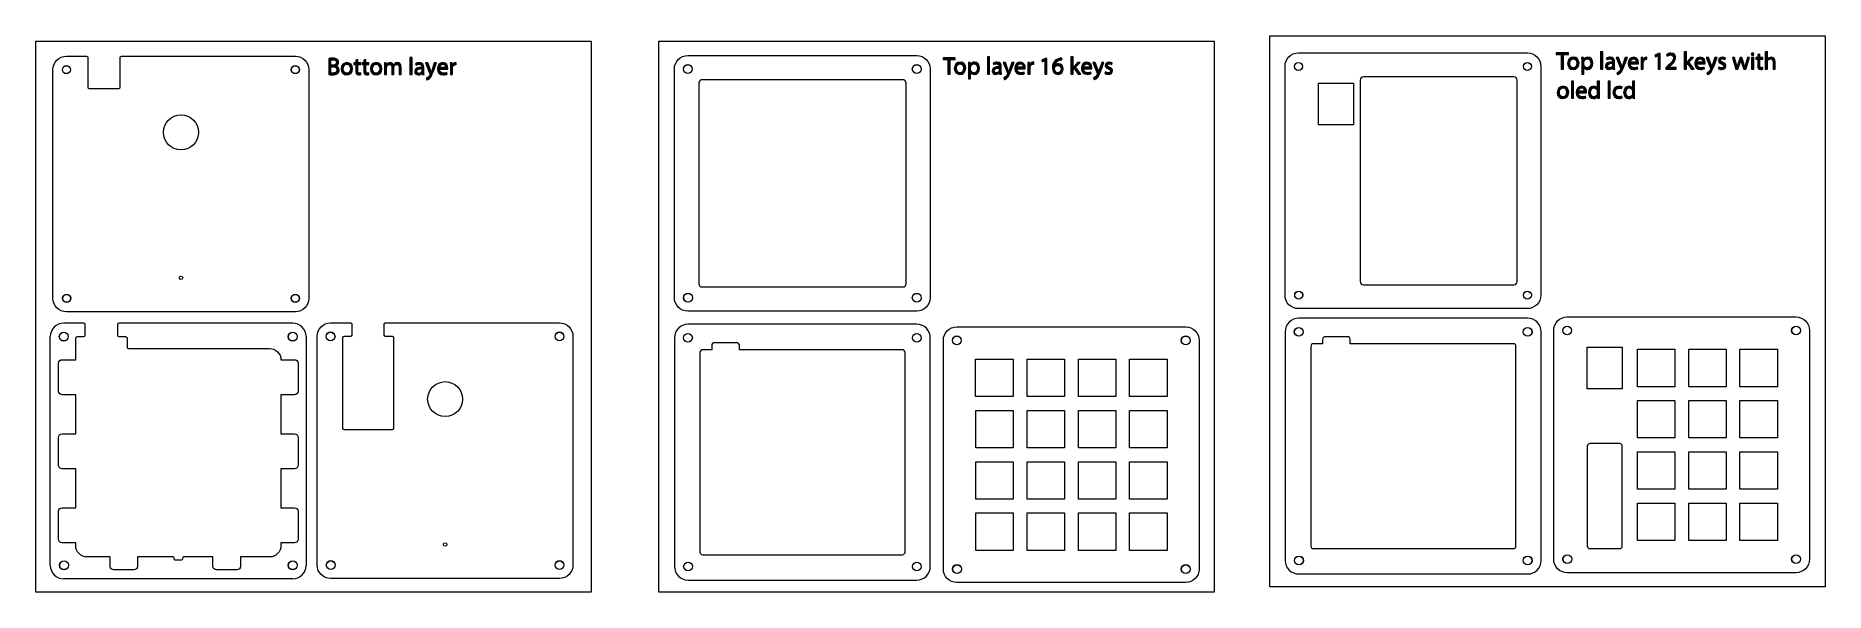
# Model space of a CAD drawing. Header units: millimetres. Extents: x 5 to 670, y 81 to 288.
import ezdxf

# ---------------------------------------------------------------- set-up
doc = ezdxf.new("R2010")
doc.units = ezdxf.units.MM
doc.header["$MEASUREMENT"] = 0
doc.layers.add('Hole', color=7, linetype='Continuous', lineweight=0)

# ---------------------------------------------------------------- blocks, each defined once
blk = doc.blocks.new('Block_0')
at = {"layer": 'Hole', "color": 250, "lineweight": 9, "true_color": 0x1d1d1b}
for points in [[(23.65, 181.47)], [(35.65, 181.47)], [(100.7, 181.47)]]:
    blk.add_lwpolyline(points, dxfattribs=at)
blk = doc.blocks.new('Block_1')
at = {"layer": 'Hole', "color": 250, "lineweight": 9, "true_color": 0x1d1d1b}
for points in [[(21.11, 171.54)], [(23.01, 171.54)]]:
    blk.add_lwpolyline(points, dxfattribs=at)
blk = doc.blocks.new('Block_2')
at = {"layer": 'Hole', "color": 250, "lineweight": 9, "true_color": 0x1d1d1b}
for points in [[(21.11, 171.54)], [(23.01, 171.54)]]:
    blk.add_lwpolyline(points, dxfattribs=at)
blk = doc.blocks.new('Block_3')
at = {"layer": 'Hole', "color": 250, "lineweight": 9, "true_color": 0x1d1d1b}
for points in [[(21.16, 171.54)], [(22.96, 171.54)]]:
    blk.add_lwpolyline(points, dxfattribs=at)
blk = doc.blocks.new('Block_4')
at = {"layer": 'Hole', "color": 250, "lineweight": 9, "true_color": 0x1d1d1b}
for points in [[(122.71, 181.56)], [(134.71, 181.56)], [(199.76, 181.56)]]:
    blk.add_lwpolyline(points, dxfattribs=at)
blk = doc.blocks.new('Block_5')
at = {"layer": 'Hole', "color": 250, "lineweight": 9, "true_color": 0x1d1d1b}
for points in [[(24.63, 280.64)], [(36.63, 280.64)], [(101.68, 280.64)]]:
    blk.add_lwpolyline(points, dxfattribs=at)
blk = doc.blocks.new('Block_6')
at = {"layer": 'Hole', "true_color": 0x000000, "transparency": 33554687}
h = blk.add_hatch(color=18, dxfattribs=at)
h.dxf.hatch_style = 2
edge = h.paths.add_edge_path()
edge.add_spline(control_points=[(114.91, 274.37), (115.07, 274.35), (115.29, 274.34), (115.57, 274.34), (116.38, 274.34), (117.13, 274.63), (117.13, 275.52), (117.13, 276.34), (116.42, 276.69), (115.56, 276.69), (115.56, 276.69), (114.91, 276.69), (114.91, 276.69), (114.91, 276.69), (114.91, 274.37), (114.91, 274.37)], knot_values=[0, 0, 0, 0, 1, 1, 1, 2, 2, 2, 3, 3, 3, 4, 4, 4, 5, 5, 5, 5], degree=3, periodic=0)
edge = h.paths.add_edge_path()
edge.add_spline(control_points=[(114.91, 277.28), (114.91, 277.28), (115.63, 277.28), (115.63, 277.28), (116.45, 277.28), (116.94, 277.71), (116.94, 278.3), (116.94, 279.01), (116.4, 279.29), (115.61, 279.29), (115.25, 279.29), (115.04, 279.26), (114.91, 279.23), (114.91, 279.23), (114.91, 277.28), (114.91, 277.28)], knot_values=[0, 0, 0, 0, 1, 1, 1, 2, 2, 2, 3, 3, 3, 4, 4, 4, 5, 5, 5, 5], degree=3, periodic=0)
edge = h.paths.add_edge_path()
edge.add_spline(control_points=[(114.13, 279.76), (114.47, 279.84), (115.01, 279.89), (115.56, 279.89), (116.35, 279.89), (116.85, 279.75), (117.23, 279.45), (117.54, 279.21), (117.73, 278.85), (117.73, 278.38), (117.73, 277.79), (117.34, 277.28), (116.71, 277.05), (116.71, 277.05), (116.71, 277.03), (116.71, 277.03), (117.28, 276.88), (117.96, 276.41), (117.96, 275.51), (117.96, 274.98), (117.75, 274.59), (117.44, 274.29), (117.02, 273.9), (116.34, 273.72), (115.35, 273.72), (114.81, 273.72), (114.39, 273.76), (114.13, 273.8), (114.13, 273.8), (114.13, 279.76), (114.13, 279.76)], knot_values=[0, 0, 0, 0, 1, 1, 1, 2, 2, 2, 3, 3, 3, 4, 4, 4, 5, 5, 5, 6, 6, 6, 7, 7, 7, 8, 8, 8, 9, 9, 9, 10, 10, 10, 10], degree=3, periodic=0)
h = blk.add_hatch(color=18, dxfattribs=at)
h.dxf.hatch_style = 2
edge = h.paths.add_edge_path()
edge.add_spline(control_points=[(124.91, 279.39), (124.91, 279.39), (124.91, 278.13), (124.91, 278.13), (124.91, 278.13), (126.05, 278.13), (126.05, 278.13), (126.05, 278.13), (126.05, 277.53), (126.05, 277.53), (126.05, 277.53), (124.91, 277.53), (124.91, 277.53), (124.91, 277.53), (124.91, 275.18), (124.91, 275.18), (124.91, 274.64), (125.07, 274.34), (125.51, 274.34), (125.71, 274.34), (125.87, 274.36), (125.97, 274.39), (125.97, 274.39), (126, 273.8), (126, 273.8), (125.85, 273.73), (125.61, 273.69), (125.3, 273.69), (124.93, 273.69), (124.63, 273.81), (124.45, 274.02), (124.22, 274.26), (124.14, 274.64), (124.14, 275.16), (124.14, 275.16), (124.14, 277.53), (124.14, 277.53), (124.14, 277.53), (123.46, 277.53), (123.46, 277.53), (123.46, 277.53), (123.46, 278.13), (123.46, 278.13), (123.46, 278.13), (124.14, 278.13), (124.14, 278.13), (124.14, 278.13), (124.14, 279.18), (124.14, 279.18), (124.14, 279.18), (124.91, 279.39), (124.91, 279.39)], knot_values=[0, 0, 0, 0, 1, 1, 1, 2, 2, 2, 3, 3, 3, 4, 4, 4, 5, 5, 5, 6, 6, 6, 7, 7, 7, 8, 8, 8, 9, 9, 9, 10, 10, 10, 11, 11, 11, 12, 12, 12, 13, 13, 13, 14, 14, 14, 15, 15, 15, 16, 16, 16, 17, 17, 17, 17], degree=3, periodic=0)
h = blk.add_hatch(color=18, dxfattribs=at)
h.dxf.hatch_style = 2
edge = h.paths.add_edge_path()
edge.add_spline(control_points=[(127.89, 279.39), (127.89, 279.39), (127.89, 278.13), (127.89, 278.13), (127.89, 278.13), (129.03, 278.13), (129.03, 278.13), (129.03, 278.13), (129.03, 277.53), (129.03, 277.53), (129.03, 277.53), (127.89, 277.53), (127.89, 277.53), (127.89, 277.53), (127.89, 275.18), (127.89, 275.18), (127.89, 274.64), (128.05, 274.34), (128.49, 274.34), (128.69, 274.34), (128.85, 274.36), (128.95, 274.39), (128.95, 274.39), (128.98, 273.8), (128.98, 273.8), (128.83, 273.73), (128.59, 273.69), (128.28, 273.69), (127.91, 273.69), (127.61, 273.81), (127.42, 274.02), (127.2, 274.26), (127.12, 274.64), (127.12, 275.16), (127.12, 275.16), (127.12, 277.53), (127.12, 277.53), (127.12, 277.53), (126.44, 277.53), (126.44, 277.53), (126.44, 277.53), (126.44, 278.13), (126.44, 278.13), (126.44, 278.13), (127.12, 278.13), (127.12, 278.13), (127.12, 278.13), (127.12, 279.18), (127.12, 279.18), (127.12, 279.18), (127.89, 279.39), (127.89, 279.39)], knot_values=[0, 0, 0, 0, 1, 1, 1, 2, 2, 2, 3, 3, 3, 4, 4, 4, 5, 5, 5, 6, 6, 6, 7, 7, 7, 8, 8, 8, 9, 9, 9, 10, 10, 10, 11, 11, 11, 12, 12, 12, 13, 13, 13, 14, 14, 14, 15, 15, 15, 16, 16, 16, 17, 17, 17, 17], degree=3, periodic=0)
h = blk.add_hatch(color=18, dxfattribs=at)
h.dxf.hatch_style = 2
edge = h.paths.add_edge_path()
edge.add_spline(control_points=[(144.22, 280.17), (144.22, 280.17), (145.01, 280.17), (145.01, 280.17), (145.01, 280.17), (145.01, 273.78), (145.01, 273.78), (145.01, 273.78), (144.22, 273.78), (144.22, 273.78), (144.22, 273.78), (144.22, 280.17), (144.22, 280.17)], knot_values=[0, 0, 0, 0, 1, 1, 1, 2, 2, 2, 3, 3, 3, 4, 4, 4, 4], degree=3, periodic=0)
h = blk.add_hatch(color=18, dxfattribs=at)
h.dxf.hatch_style = 2
edge = h.paths.add_edge_path()
edge.add_spline(control_points=[(119.5, 275.95), (119.5, 274.99), (120.05, 274.27), (120.83, 274.27), (121.58, 274.27), (122.15, 274.98), (122.15, 275.97), (122.15, 276.7), (121.78, 277.64), (120.85, 277.64), (119.91, 277.64), (119.5, 276.78), (119.5, 275.95)], knot_values=[0, 0, 0, 0, 1, 1, 1, 2, 2, 2, 3, 3, 3, 4, 4, 4, 4], degree=3, periodic=0)
edge = h.paths.add_edge_path()
edge.add_spline(control_points=[(122.96, 275.99), (122.96, 274.38), (121.84, 273.68), (120.79, 273.68), (119.61, 273.68), (118.7, 274.54), (118.7, 275.92), (118.7, 277.38), (119.66, 278.23), (120.86, 278.23), (122.11, 278.23), (122.96, 277.32), (122.96, 275.99)], knot_values=[0, 0, 0, 0, 1, 1, 1, 2, 2, 2, 3, 3, 3, 4, 4, 4, 4], degree=3, periodic=0)
h = blk.add_hatch(color=18, dxfattribs=at)
h.dxf.hatch_style = 2
edge = h.paths.add_edge_path()
edge.add_spline(control_points=[(130.35, 275.95), (130.35, 274.99), (130.9, 274.27), (131.67, 274.27), (132.43, 274.27), (133, 274.98), (133, 275.97), (133, 276.7), (132.63, 277.64), (131.69, 277.64), (130.75, 277.64), (130.35, 276.78), (130.35, 275.95)], knot_values=[0, 0, 0, 0, 1, 1, 1, 2, 2, 2, 3, 3, 3, 4, 4, 4, 4], degree=3, periodic=0)
edge = h.paths.add_edge_path()
edge.add_spline(control_points=[(133.81, 275.99), (133.81, 274.38), (132.69, 273.68), (131.64, 273.68), (130.46, 273.68), (129.55, 274.54), (129.55, 275.92), (129.55, 277.38), (130.5, 278.23), (131.71, 278.23), (132.96, 278.23), (133.81, 277.32), (133.81, 275.99)], knot_values=[0, 0, 0, 0, 1, 1, 1, 2, 2, 2, 3, 3, 3, 4, 4, 4, 4], degree=3, periodic=0)
h = blk.add_hatch(color=18, dxfattribs=at)
h.dxf.hatch_style = 2
edge = h.paths.add_edge_path()
edge.add_spline(control_points=[(134.8, 276.96), (134.8, 277.41), (134.8, 277.77), (134.77, 278.13), (134.77, 278.13), (135.46, 278.13), (135.46, 278.13), (135.46, 278.13), (135.5, 277.43), (135.5, 277.43), (135.5, 277.43), (135.52, 277.43), (135.52, 277.43), (135.77, 277.85), (136.17, 278.23), (136.89, 278.23), (137.49, 278.23), (137.94, 277.87), (138.13, 277.36), (138.13, 277.36), (138.14, 277.36), (138.14, 277.36), (138.28, 277.6), (138.45, 277.79), (138.63, 277.93), (138.89, 278.13), (139.18, 278.23), (139.59, 278.23), (140.17, 278.23), (141.02, 277.86), (141.02, 276.34), (141.02, 276.34), (141.02, 273.78), (141.02, 273.78), (141.02, 273.78), (140.25, 273.78), (140.25, 273.78), (140.25, 273.78), (140.25, 276.24), (140.25, 276.24), (140.25, 277.08), (139.94, 277.59), (139.3, 277.59), (138.85, 277.59), (138.5, 277.25), (138.37, 276.87), (138.33, 276.76), (138.31, 276.61), (138.31, 276.47), (138.31, 276.47), (138.31, 273.78), (138.31, 273.78), (138.31, 273.78), (137.53, 273.78), (137.53, 273.78), (137.53, 273.78), (137.53, 276.39), (137.53, 276.39), (137.53, 277.08), (137.23, 277.59), (136.62, 277.59), (136.13, 277.59), (135.77, 277.19), (135.64, 276.79), (135.6, 276.68), (135.58, 276.54), (135.58, 276.41), (135.58, 276.41), (135.58, 273.78), (135.58, 273.78), (135.58, 273.78), (134.8, 273.78), (134.8, 273.78), (134.8, 273.78), (134.8, 276.96), (134.8, 276.96)], knot_values=[0, 0, 0, 0, 1, 1, 1, 2, 2, 2, 3, 3, 3, 4, 4, 4, 5, 5, 5, 6, 6, 6, 7, 7, 7, 8, 8, 8, 9, 9, 9, 10, 10, 10, 11, 11, 11, 12, 12, 12, 13, 13, 13, 14, 14, 14, 15, 15, 15, 16, 16, 16, 17, 17, 17, 18, 18, 18, 19, 19, 19, 20, 20, 20, 21, 21, 21, 22, 22, 22, 23, 23, 23, 24, 24, 24, 25, 25, 25, 25], degree=3, periodic=0)
h = blk.add_hatch(color=18, dxfattribs=at)
h.dxf.hatch_style = 2
edge = h.paths.add_edge_path()
edge.add_spline(control_points=[(148.64, 276), (147.77, 276.02), (146.79, 275.87), (146.79, 275.02), (146.79, 274.51), (147.13, 274.26), (147.54, 274.26), (148.11, 274.26), (148.47, 274.62), (148.59, 274.99), (148.62, 275.07), (148.64, 275.16), (148.64, 275.25), (148.64, 275.25), (148.64, 276), (148.64, 276)], knot_values=[0, 0, 0, 0, 1, 1, 1, 2, 2, 2, 3, 3, 3, 4, 4, 4, 5, 5, 5, 5], degree=3, periodic=0)
edge = h.paths.add_edge_path()
edge.add_spline(control_points=[(148.75, 273.78), (148.75, 273.78), (148.69, 274.33), (148.69, 274.33), (148.69, 274.33), (148.66, 274.33), (148.66, 274.33), (148.42, 273.99), (147.95, 273.68), (147.33, 273.68), (146.45, 273.68), (146, 274.3), (146, 274.93), (146, 275.98), (146.94, 276.56), (148.62, 276.55), (148.62, 276.55), (148.62, 276.64), (148.62, 276.64), (148.62, 277), (148.52, 277.65), (147.63, 277.65), (147.22, 277.65), (146.8, 277.52), (146.5, 277.32), (146.5, 277.32), (146.32, 277.85), (146.32, 277.85), (146.68, 278.08), (147.2, 278.23), (147.75, 278.23), (149.08, 278.23), (149.4, 277.32), (149.4, 276.45), (149.4, 276.45), (149.4, 274.82), (149.4, 274.82), (149.4, 274.44), (149.42, 274.08), (149.47, 273.78), (149.47, 273.78), (148.75, 273.78), (148.75, 273.78)], knot_values=[0, 0, 0, 0, 1, 1, 1, 2, 2, 2, 3, 3, 3, 4, 4, 4, 5, 5, 5, 6, 6, 6, 7, 7, 7, 8, 8, 8, 9, 9, 9, 10, 10, 10, 11, 11, 11, 12, 12, 12, 13, 13, 13, 14, 14, 14, 14], degree=3, periodic=0)
h = blk.add_hatch(color=18, dxfattribs=at)
h.dxf.hatch_style = 2
edge = h.paths.add_edge_path()
edge.add_spline(control_points=[(150.9, 278.13), (150.9, 278.13), (151.85, 275.56), (151.85, 275.56), (151.95, 275.27), (152.06, 274.93), (152.13, 274.67), (152.13, 274.67), (152.15, 274.67), (152.15, 274.67), (152.23, 274.93), (152.32, 275.26), (152.43, 275.58), (152.43, 275.58), (153.29, 278.13), (153.29, 278.13), (153.29, 278.13), (154.13, 278.13), (154.13, 278.13), (154.13, 278.13), (152.94, 275.03), (152.94, 275.03), (152.37, 273.54), (151.99, 272.77), (151.45, 272.3), (151.06, 271.96), (150.67, 271.83), (150.47, 271.79), (150.47, 271.79), (150.28, 272.46), (150.28, 272.46), (150.47, 272.52), (150.73, 272.64), (150.97, 272.84), (151.18, 273.01), (151.45, 273.32), (151.63, 273.72), (151.67, 273.81), (151.7, 273.87), (151.7, 273.91), (151.7, 273.96), (151.68, 274.02), (151.64, 274.12), (151.64, 274.12), (150.03, 278.13), (150.03, 278.13), (150.03, 278.13), (150.9, 278.13), (150.9, 278.13)], knot_values=[0, 0, 0, 0, 1, 1, 1, 2, 2, 2, 3, 3, 3, 4, 4, 4, 5, 5, 5, 6, 6, 6, 7, 7, 7, 8, 8, 8, 9, 9, 9, 10, 10, 10, 11, 11, 11, 12, 12, 12, 13, 13, 13, 14, 14, 14, 15, 15, 15, 16, 16, 16, 16], degree=3, periodic=0)
h = blk.add_hatch(color=18, dxfattribs=at)
h.dxf.hatch_style = 2
edge = h.paths.add_edge_path()
edge.add_spline(control_points=[(157.52, 276.38), (157.53, 276.88), (157.31, 277.67), (156.42, 277.67), (155.62, 277.67), (155.27, 276.93), (155.21, 276.38), (155.21, 276.38), (157.52, 276.38), (157.52, 276.38)], knot_values=[0, 0, 0, 0, 1, 1, 1, 2, 2, 2, 3, 3, 3, 3], degree=3, periodic=0)
edge = h.paths.add_edge_path()
edge.add_spline(control_points=[(155.2, 275.81), (155.22, 274.74), (155.9, 274.3), (156.69, 274.3), (157.26, 274.3), (157.6, 274.4), (157.9, 274.53), (157.9, 274.53), (158.03, 273.96), (158.03, 273.96), (157.75, 273.83), (157.28, 273.69), (156.58, 273.69), (155.24, 273.69), (154.44, 274.57), (154.44, 275.88), (154.44, 277.2), (155.22, 278.23), (156.49, 278.23), (157.91, 278.23), (158.29, 276.98), (158.29, 276.18), (158.29, 276.02), (158.27, 275.89), (158.26, 275.81), (158.26, 275.81), (155.2, 275.81), (155.2, 275.81)], knot_values=[0, 0, 0, 0, 1, 1, 1, 2, 2, 2, 3, 3, 3, 4, 4, 4, 5, 5, 5, 6, 6, 6, 7, 7, 7, 8, 8, 8, 9, 9, 9, 9], degree=3, periodic=0)
h = blk.add_hatch(color=18, dxfattribs=at)
h.dxf.hatch_style = 2
edge = h.paths.add_edge_path()
edge.add_spline(control_points=[(159.27, 276.78), (159.27, 277.29), (159.26, 277.73), (159.23, 278.13), (159.23, 278.13), (159.92, 278.13), (159.92, 278.13), (159.92, 278.13), (159.95, 277.28), (159.95, 277.28), (159.95, 277.28), (159.99, 277.28), (159.99, 277.28), (160.18, 277.86), (160.66, 278.23), (161.19, 278.23), (161.28, 278.23), (161.35, 278.22), (161.42, 278.21), (161.42, 278.21), (161.42, 277.46), (161.42, 277.46), (161.34, 277.48), (161.26, 277.49), (161.15, 277.49), (160.59, 277.49), (160.19, 277.06), (160.09, 276.47), (160.07, 276.36), (160.05, 276.24), (160.05, 276.1), (160.05, 276.1), (160.05, 273.78), (160.05, 273.78), (160.05, 273.78), (159.27, 273.78), (159.27, 273.78), (159.27, 273.78), (159.27, 276.78), (159.27, 276.78)], knot_values=[0, 0, 0, 0, 1, 1, 1, 2, 2, 2, 3, 3, 3, 4, 4, 4, 5, 5, 5, 6, 6, 6, 7, 7, 7, 8, 8, 8, 9, 9, 9, 10, 10, 10, 11, 11, 11, 12, 12, 12, 13, 13, 13, 13], degree=3, periodic=0)
at = {"layer": 'Hole'}
for points, knots in [([(114.13, 279.76), (114.47, 279.84), (115.01, 279.89), (115.56, 279.89), (116.35, 279.89), (116.85, 279.75), (117.23, 279.45), (117.54, 279.21), (117.73, 278.85), (117.73, 278.38), (117.73, 277.79), (117.34, 277.28), (116.71, 277.05), (116.71, 277.05), (116.71, 277.03), (116.71, 277.03), (117.28, 276.88), (117.96, 276.41), (117.96, 275.51), (117.96, 274.98), (117.75, 274.59), (117.44, 274.29), (117.02, 273.9), (116.34, 273.72), (115.35, 273.72), (114.81, 273.72), (114.39, 273.76), (114.13, 273.8), (114.13, 273.8), (114.13, 279.76), (114.13, 279.76)], [0, 0, 0, 0, 1, 1, 1, 2, 2, 2, 3, 3, 3, 4, 4, 4, 5, 5, 5, 6, 6, 6, 7, 7, 7, 8, 8, 8, 9, 9, 9, 10, 10, 10, 10]), ([(114.91, 277.28), (114.91, 277.28), (115.63, 277.28), (115.63, 277.28), (116.45, 277.28), (116.94, 277.71), (116.94, 278.3), (116.94, 279.01), (116.4, 279.29), (115.61, 279.29), (115.25, 279.29), (115.04, 279.26), (114.91, 279.23), (114.91, 279.23), (114.91, 277.28), (114.91, 277.28)], [0, 0, 0, 0, 1, 1, 1, 2, 2, 2, 3, 3, 3, 4, 4, 4, 5, 5, 5, 5]), ([(124.91, 279.39), (124.91, 279.39), (124.91, 278.13), (124.91, 278.13), (124.91, 278.13), (126.05, 278.13), (126.05, 278.13), (126.05, 278.13), (126.05, 277.53), (126.05, 277.53), (126.05, 277.53), (124.91, 277.53), (124.91, 277.53), (124.91, 277.53), (124.91, 275.18), (124.91, 275.18), (124.91, 274.64), (125.07, 274.34), (125.51, 274.34), (125.71, 274.34), (125.87, 274.36), (125.97, 274.39), (125.97, 274.39), (126, 273.8), (126, 273.8), (125.85, 273.73), (125.61, 273.69), (125.3, 273.69), (124.93, 273.69), (124.63, 273.81), (124.45, 274.02), (124.22, 274.26), (124.14, 274.64), (124.14, 275.16), (124.14, 275.16), (124.14, 277.53), (124.14, 277.53), (124.14, 277.53), (123.46, 277.53), (123.46, 277.53), (123.46, 277.53), (123.46, 278.13), (123.46, 278.13), (123.46, 278.13), (124.14, 278.13), (124.14, 278.13), (124.14, 278.13), (124.14, 279.18), (124.14, 279.18), (124.14, 279.18), (124.91, 279.39), (124.91, 279.39)], [0, 0, 0, 0, 1, 1, 1, 2, 2, 2, 3, 3, 3, 4, 4, 4, 5, 5, 5, 6, 6, 6, 7, 7, 7, 8, 8, 8, 9, 9, 9, 10, 10, 10, 11, 11, 11, 12, 12, 12, 13, 13, 13, 14, 14, 14, 15, 15, 15, 16, 16, 16, 17, 17, 17, 17]), ([(127.89, 279.39), (127.89, 279.39), (127.89, 278.13), (127.89, 278.13), (127.89, 278.13), (129.03, 278.13), (129.03, 278.13), (129.03, 278.13), (129.03, 277.53), (129.03, 277.53), (129.03, 277.53), (127.89, 277.53), (127.89, 277.53), (127.89, 277.53), (127.89, 275.18), (127.89, 275.18), (127.89, 274.64), (128.05, 274.34), (128.49, 274.34), (128.69, 274.34), (128.85, 274.36), (128.95, 274.39), (128.95, 274.39), (128.98, 273.8), (128.98, 273.8), (128.83, 273.73), (128.59, 273.69), (128.28, 273.69), (127.91, 273.69), (127.61, 273.81), (127.42, 274.02), (127.2, 274.26), (127.12, 274.64), (127.12, 275.16), (127.12, 275.16), (127.12, 277.53), (127.12, 277.53), (127.12, 277.53), (126.44, 277.53), (126.44, 277.53), (126.44, 277.53), (126.44, 278.13), (126.44, 278.13), (126.44, 278.13), (127.12, 278.13), (127.12, 278.13), (127.12, 278.13), (127.12, 279.18), (127.12, 279.18), (127.12, 279.18), (127.89, 279.39), (127.89, 279.39)], [0, 0, 0, 0, 1, 1, 1, 2, 2, 2, 3, 3, 3, 4, 4, 4, 5, 5, 5, 6, 6, 6, 7, 7, 7, 8, 8, 8, 9, 9, 9, 10, 10, 10, 11, 11, 11, 12, 12, 12, 13, 13, 13, 14, 14, 14, 15, 15, 15, 16, 16, 16, 17, 17, 17, 17]), ([(144.22, 280.17), (144.22, 280.17), (145.01, 280.17), (145.01, 280.17), (145.01, 280.17), (145.01, 273.78), (145.01, 273.78), (145.01, 273.78), (144.22, 273.78), (144.22, 273.78), (144.22, 273.78), (144.22, 280.17), (144.22, 280.17)], [0, 0, 0, 0, 1, 1, 1, 2, 2, 2, 3, 3, 3, 4, 4, 4, 4]), ([(114.91, 274.37), (115.07, 274.35), (115.29, 274.34), (115.57, 274.34), (116.38, 274.34), (117.13, 274.63), (117.13, 275.52), (117.13, 276.34), (116.42, 276.69), (115.56, 276.69), (115.56, 276.69), (114.91, 276.69), (114.91, 276.69), (114.91, 276.69), (114.91, 274.37), (114.91, 274.37)], [0, 0, 0, 0, 1, 1, 1, 2, 2, 2, 3, 3, 3, 4, 4, 4, 5, 5, 5, 5]), ([(122.96, 275.99), (122.96, 274.38), (121.84, 273.68), (120.79, 273.68), (119.61, 273.68), (118.7, 274.54), (118.7, 275.92), (118.7, 277.38), (119.66, 278.23), (120.86, 278.23), (122.11, 278.23), (122.96, 277.32), (122.96, 275.99)], [0, 0, 0, 0, 1, 1, 1, 2, 2, 2, 3, 3, 3, 4, 4, 4, 4]), ([(119.5, 275.95), (119.5, 274.99), (120.05, 274.27), (120.83, 274.27), (121.58, 274.27), (122.15, 274.98), (122.15, 275.97), (122.15, 276.7), (121.78, 277.64), (120.85, 277.64), (119.91, 277.64), (119.5, 276.78), (119.5, 275.95)], [0, 0, 0, 0, 1, 1, 1, 2, 2, 2, 3, 3, 3, 4, 4, 4, 4]), ([(133.81, 275.99), (133.81, 274.38), (132.69, 273.68), (131.64, 273.68), (130.46, 273.68), (129.55, 274.54), (129.55, 275.92), (129.55, 277.38), (130.5, 278.23), (131.71, 278.23), (132.96, 278.23), (133.81, 277.32), (133.81, 275.99)], [0, 0, 0, 0, 1, 1, 1, 2, 2, 2, 3, 3, 3, 4, 4, 4, 4]), ([(130.35, 275.95), (130.35, 274.99), (130.9, 274.27), (131.67, 274.27), (132.43, 274.27), (133, 274.98), (133, 275.97), (133, 276.7), (132.63, 277.64), (131.69, 277.64), (130.75, 277.64), (130.35, 276.78), (130.35, 275.95)], [0, 0, 0, 0, 1, 1, 1, 2, 2, 2, 3, 3, 3, 4, 4, 4, 4]), ([(134.8, 276.96), (134.8, 277.41), (134.8, 277.77), (134.77, 278.13), (134.77, 278.13), (135.46, 278.13), (135.46, 278.13), (135.46, 278.13), (135.5, 277.43), (135.5, 277.43), (135.5, 277.43), (135.52, 277.43), (135.52, 277.43), (135.77, 277.85), (136.17, 278.23), (136.89, 278.23), (137.49, 278.23), (137.94, 277.87), (138.13, 277.36), (138.13, 277.36), (138.14, 277.36), (138.14, 277.36), (138.28, 277.6), (138.45, 277.79), (138.63, 277.93), (138.89, 278.13), (139.18, 278.23), (139.59, 278.23), (140.17, 278.23), (141.02, 277.86), (141.02, 276.34), (141.02, 276.34), (141.02, 273.78), (141.02, 273.78), (141.02, 273.78), (140.25, 273.78), (140.25, 273.78), (140.25, 273.78), (140.25, 276.24), (140.25, 276.24), (140.25, 277.08), (139.94, 277.59), (139.3, 277.59), (138.85, 277.59), (138.5, 277.25), (138.37, 276.87), (138.33, 276.76), (138.31, 276.61), (138.31, 276.47), (138.31, 276.47), (138.31, 273.78), (138.31, 273.78), (138.31, 273.78), (137.53, 273.78), (137.53, 273.78), (137.53, 273.78), (137.53, 276.39), (137.53, 276.39), (137.53, 277.08), (137.23, 277.59), (136.62, 277.59), (136.13, 277.59), (135.77, 277.19), (135.64, 276.79), (135.6, 276.68), (135.58, 276.54), (135.58, 276.41), (135.58, 276.41), (135.58, 273.78), (135.58, 273.78), (135.58, 273.78), (134.8, 273.78), (134.8, 273.78), (134.8, 273.78), (134.8, 276.96), (134.8, 276.96)], [0, 0, 0, 0, 1, 1, 1, 2, 2, 2, 3, 3, 3, 4, 4, 4, 5, 5, 5, 6, 6, 6, 7, 7, 7, 8, 8, 8, 9, 9, 9, 10, 10, 10, 11, 11, 11, 12, 12, 12, 13, 13, 13, 14, 14, 14, 15, 15, 15, 16, 16, 16, 17, 17, 17, 18, 18, 18, 19, 19, 19, 20, 20, 20, 21, 21, 21, 22, 22, 22, 23, 23, 23, 24, 24, 24, 25, 25, 25, 25]), ([(148.75, 273.78), (148.75, 273.78), (148.69, 274.33), (148.69, 274.33), (148.69, 274.33), (148.66, 274.33), (148.66, 274.33), (148.42, 273.99), (147.95, 273.68), (147.33, 273.68), (146.45, 273.68), (146, 274.3), (146, 274.93), (146, 275.98), (146.94, 276.56), (148.62, 276.55), (148.62, 276.55), (148.62, 276.64), (148.62, 276.64), (148.62, 277), (148.52, 277.65), (147.63, 277.65), (147.22, 277.65), (146.8, 277.52), (146.5, 277.32), (146.5, 277.32), (146.32, 277.85), (146.32, 277.85), (146.68, 278.08), (147.2, 278.23), (147.75, 278.23), (149.08, 278.23), (149.4, 277.32), (149.4, 276.45), (149.4, 276.45), (149.4, 274.82), (149.4, 274.82), (149.4, 274.44), (149.42, 274.08), (149.47, 273.78), (149.47, 273.78), (148.75, 273.78), (148.75, 273.78)], [0, 0, 0, 0, 1, 1, 1, 2, 2, 2, 3, 3, 3, 4, 4, 4, 5, 5, 5, 6, 6, 6, 7, 7, 7, 8, 8, 8, 9, 9, 9, 10, 10, 10, 11, 11, 11, 12, 12, 12, 13, 13, 13, 14, 14, 14, 14]), ([(148.64, 276), (147.77, 276.02), (146.79, 275.87), (146.79, 275.02), (146.79, 274.51), (147.13, 274.26), (147.54, 274.26), (148.11, 274.26), (148.47, 274.62), (148.59, 274.99), (148.62, 275.07), (148.64, 275.16), (148.64, 275.25), (148.64, 275.25), (148.64, 276), (148.64, 276)], [0, 0, 0, 0, 1, 1, 1, 2, 2, 2, 3, 3, 3, 4, 4, 4, 5, 5, 5, 5]), ([(150.9, 278.13), (150.9, 278.13), (151.85, 275.56), (151.85, 275.56), (151.95, 275.27), (152.06, 274.93), (152.13, 274.67), (152.13, 274.67), (152.15, 274.67), (152.15, 274.67), (152.23, 274.93), (152.32, 275.26), (152.43, 275.58), (152.43, 275.58), (153.29, 278.13), (153.29, 278.13), (153.29, 278.13), (154.13, 278.13), (154.13, 278.13), (154.13, 278.13), (152.94, 275.03), (152.94, 275.03), (152.37, 273.54), (151.99, 272.77), (151.45, 272.3), (151.06, 271.96), (150.67, 271.83), (150.47, 271.79), (150.47, 271.79), (150.28, 272.46), (150.28, 272.46), (150.47, 272.52), (150.73, 272.64), (150.97, 272.84), (151.18, 273.01), (151.45, 273.32), (151.63, 273.72), (151.67, 273.81), (151.7, 273.87), (151.7, 273.91), (151.7, 273.96), (151.68, 274.02), (151.64, 274.12), (151.64, 274.12), (150.03, 278.13), (150.03, 278.13), (150.03, 278.13), (150.9, 278.13), (150.9, 278.13)], [0, 0, 0, 0, 1, 1, 1, 2, 2, 2, 3, 3, 3, 4, 4, 4, 5, 5, 5, 6, 6, 6, 7, 7, 7, 8, 8, 8, 9, 9, 9, 10, 10, 10, 11, 11, 11, 12, 12, 12, 13, 13, 13, 14, 14, 14, 15, 15, 15, 16, 16, 16, 16]), ([(155.2, 275.81), (155.22, 274.74), (155.9, 274.3), (156.69, 274.3), (157.26, 274.3), (157.6, 274.4), (157.9, 274.53), (157.9, 274.53), (158.03, 273.96), (158.03, 273.96), (157.75, 273.83), (157.28, 273.69), (156.58, 273.69), (155.24, 273.69), (154.44, 274.57), (154.44, 275.88), (154.44, 277.2), (155.22, 278.23), (156.49, 278.23), (157.91, 278.23), (158.29, 276.98), (158.29, 276.18), (158.29, 276.02), (158.27, 275.89), (158.26, 275.81), (158.26, 275.81), (155.2, 275.81), (155.2, 275.81)], [0, 0, 0, 0, 1, 1, 1, 2, 2, 2, 3, 3, 3, 4, 4, 4, 5, 5, 5, 6, 6, 6, 7, 7, 7, 8, 8, 8, 9, 9, 9, 9]), ([(157.52, 276.38), (157.53, 276.88), (157.31, 277.67), (156.42, 277.67), (155.62, 277.67), (155.27, 276.93), (155.21, 276.38), (155.21, 276.38), (157.52, 276.38), (157.52, 276.38)], [0, 0, 0, 0, 1, 1, 1, 2, 2, 2, 3, 3, 3, 3]), ([(159.27, 276.78), (159.27, 277.29), (159.26, 277.73), (159.23, 278.13), (159.23, 278.13), (159.92, 278.13), (159.92, 278.13), (159.92, 278.13), (159.95, 277.28), (159.95, 277.28), (159.95, 277.28), (159.99, 277.28), (159.99, 277.28), (160.18, 277.86), (160.66, 278.23), (161.19, 278.23), (161.28, 278.23), (161.35, 278.22), (161.42, 278.21), (161.42, 278.21), (161.42, 277.46), (161.42, 277.46), (161.34, 277.48), (161.26, 277.49), (161.15, 277.49), (160.59, 277.49), (160.19, 277.06), (160.09, 276.47), (160.07, 276.36), (160.05, 276.24), (160.05, 276.1), (160.05, 276.1), (160.05, 273.78), (160.05, 273.78), (160.05, 273.78), (159.27, 273.78), (159.27, 273.78), (159.27, 273.78), (159.27, 276.78), (159.27, 276.78)], [0, 0, 0, 0, 1, 1, 1, 2, 2, 2, 3, 3, 3, 4, 4, 4, 5, 5, 5, 6, 6, 6, 7, 7, 7, 8, 8, 8, 9, 9, 9, 10, 10, 10, 11, 11, 11, 12, 12, 12, 13, 13, 13, 13])]:
    blk.add_open_spline(points, degree=3, knots=knots, dxfattribs=at)
blk = doc.blocks.new('Block_7')
at = {"layer": 'Hole', "true_color": 0x000000, "transparency": 33554687}
h = blk.add_hatch(color=18, dxfattribs=at)
h.dxf.hatch_style = 2
edge = h.paths.add_edge_path()
edge.add_spline(control_points=[(344.01, 279.36), (344.01, 279.36), (342.17, 279.36), (342.17, 279.36), (342.17, 279.36), (342.17, 280.03), (342.17, 280.03), (342.17, 280.03), (346.66, 280.03), (346.66, 280.03), (346.66, 280.03), (346.66, 279.36), (346.66, 279.36), (346.66, 279.36), (344.8, 279.36), (344.8, 279.36), (344.8, 279.36), (344.8, 273.96), (344.8, 273.96), (344.8, 273.96), (344.01, 273.96), (344.01, 273.96), (344.01, 273.96), (344.01, 279.36), (344.01, 279.36)], knot_values=[0, 0, 0, 0, 1, 1, 1, 2, 2, 2, 3, 3, 3, 4, 4, 4, 5, 5, 5, 6, 6, 6, 7, 7, 7, 8, 8, 8, 8], degree=3, periodic=0)
h = blk.add_hatch(color=18, dxfattribs=at)
h.dxf.hatch_style = 2
edge = h.paths.add_edge_path()
edge.add_spline(control_points=[(358.64, 280.35), (358.64, 280.35), (359.43, 280.35), (359.43, 280.35), (359.43, 280.35), (359.43, 273.96), (359.43, 273.96), (359.43, 273.96), (358.64, 273.96), (358.64, 273.96), (358.64, 273.96), (358.64, 280.35), (358.64, 280.35)], knot_values=[0, 0, 0, 0, 1, 1, 1, 2, 2, 2, 3, 3, 3, 4, 4, 4, 4], degree=3, periodic=0)
h = blk.add_hatch(color=18, dxfattribs=at)
h.dxf.hatch_style = 2
edge = h.paths.add_edge_path()
edge.add_spline(control_points=[(380, 279.07), (380, 279.07), (379.98, 279.07), (379.98, 279.07), (379.98, 279.07), (378.97, 278.52), (378.97, 278.52), (378.97, 278.52), (378.81, 279.13), (378.81, 279.13), (378.81, 279.13), (380.09, 279.81), (380.09, 279.81), (380.09, 279.81), (380.77, 279.81), (380.77, 279.81), (380.77, 279.81), (380.77, 273.96), (380.77, 273.96), (380.77, 273.96), (380, 273.96), (380, 273.96), (380, 273.96), (380, 279.07), (380, 279.07)], knot_values=[0, 0, 0, 0, 1, 1, 1, 2, 2, 2, 3, 3, 3, 4, 4, 4, 5, 5, 5, 6, 6, 6, 7, 7, 7, 8, 8, 8, 8], degree=3, periodic=0)
h = blk.add_hatch(color=18, dxfattribs=at)
h.dxf.hatch_style = 2
edge = h.paths.add_edge_path()
edge.add_spline(control_points=[(386.01, 275.88), (386.01, 276.71), (385.54, 277.22), (384.81, 277.22), (384.33, 277.22), (383.89, 276.92), (383.67, 276.5), (383.62, 276.41), (383.58, 276.29), (383.58, 276.15), (383.6, 275.18), (384.04, 274.47), (384.87, 274.47), (385.55, 274.47), (386.01, 275.04), (386.01, 275.88)], knot_values=[0, 0, 0, 0, 1, 1, 1, 2, 2, 2, 3, 3, 3, 4, 4, 4, 5, 5, 5, 5], degree=3, periodic=0)
edge = h.paths.add_edge_path()
edge.add_spline(control_points=[(386.24, 279.25), (386.08, 279.26), (385.87, 279.25), (385.64, 279.22), (384.4, 279.01), (383.75, 278.1), (383.61, 277.14), (383.61, 277.14), (383.64, 277.14), (383.64, 277.14), (383.92, 277.51), (384.4, 277.81), (385.05, 277.81), (386.09, 277.81), (386.81, 277.06), (386.81, 275.92), (386.81, 274.85), (386.09, 273.86), (384.87, 273.86), (383.62, 273.86), (382.8, 274.83), (382.8, 276.35), (382.8, 277.51), (383.21, 278.42), (383.79, 278.99), (384.28, 279.47), (384.92, 279.76), (385.66, 279.86), (385.9, 279.89), (386.09, 279.9), (386.24, 279.9), (386.24, 279.9), (386.24, 279.25), (386.24, 279.25)], knot_values=[0, 0, 0, 0, 1, 1, 1, 2, 2, 2, 3, 3, 3, 4, 4, 4, 5, 5, 5, 6, 6, 6, 7, 7, 7, 8, 8, 8, 9, 9, 9, 10, 10, 10, 11, 11, 11, 11], degree=3, periodic=0)
h = blk.add_hatch(color=18, dxfattribs=at)
h.dxf.hatch_style = 2
edge = h.paths.add_edge_path()
edge.add_spline(control_points=[(390.46, 276.32), (390.46, 276.32), (390.48, 276.32), (390.48, 276.32), (390.59, 276.47), (390.74, 276.66), (390.86, 276.81), (390.86, 276.81), (392.14, 278.32), (392.14, 278.32), (392.14, 278.32), (393.1, 278.32), (393.1, 278.32), (393.1, 278.32), (391.41, 276.53), (391.41, 276.53), (391.41, 276.53), (393.33, 273.96), (393.33, 273.96), (393.33, 273.96), (392.37, 273.96), (392.37, 273.96), (392.37, 273.96), (390.86, 276.05), (390.86, 276.05), (390.86, 276.05), (390.46, 275.6), (390.46, 275.6), (390.46, 275.6), (390.46, 273.96), (390.46, 273.96), (390.46, 273.96), (389.68, 273.96), (389.68, 273.96), (389.68, 273.96), (389.68, 280.35), (389.68, 280.35), (389.68, 280.35), (390.46, 280.35), (390.46, 280.35), (390.46, 280.35), (390.46, 276.32), (390.46, 276.32)], knot_values=[0, 0, 0, 0, 1, 1, 1, 2, 2, 2, 3, 3, 3, 4, 4, 4, 5, 5, 5, 6, 6, 6, 7, 7, 7, 8, 8, 8, 9, 9, 9, 10, 10, 10, 11, 11, 11, 12, 12, 12, 13, 13, 13, 14, 14, 14, 14], degree=3, periodic=0)
h = blk.add_hatch(color=18, dxfattribs=at)
h.dxf.hatch_style = 2
edge = h.paths.add_edge_path()
edge.add_spline(control_points=[(347.15, 276.13), (347.15, 275.17), (347.7, 274.45), (348.48, 274.45), (349.23, 274.45), (349.8, 275.17), (349.8, 276.15), (349.8, 276.89), (349.43, 277.82), (348.49, 277.82), (347.56, 277.82), (347.15, 276.96), (347.15, 276.13)], knot_values=[0, 0, 0, 0, 1, 1, 1, 2, 2, 2, 3, 3, 3, 4, 4, 4, 4], degree=3, periodic=0)
edge = h.paths.add_edge_path()
edge.add_spline(control_points=[(350.61, 276.17), (350.61, 274.56), (349.49, 273.86), (348.44, 273.86), (347.26, 273.86), (346.35, 274.72), (346.35, 276.1), (346.35, 277.56), (347.31, 278.42), (348.51, 278.42), (349.76, 278.42), (350.61, 277.51), (350.61, 276.17)], knot_values=[0, 0, 0, 0, 1, 1, 1, 2, 2, 2, 3, 3, 3, 4, 4, 4, 4], degree=3, periodic=0)
h = blk.add_hatch(color=18, dxfattribs=at)
h.dxf.hatch_style = 2
edge = h.paths.add_edge_path()
edge.add_spline(control_points=[(352.39, 275.73), (352.39, 275.62), (352.41, 275.51), (352.43, 275.41), (352.57, 274.86), (353.05, 274.48), (353.61, 274.48), (354.45, 274.48), (354.94, 275.17), (354.94, 276.17), (354.94, 277.04), (354.48, 277.78), (353.64, 277.78), (353.1, 277.78), (352.6, 277.4), (352.44, 276.8), (352.42, 276.7), (352.39, 276.59), (352.39, 276.48), (352.39, 276.48), (352.39, 275.73), (352.39, 275.73)], knot_values=[0, 0, 0, 0, 1, 1, 1, 2, 2, 2, 3, 3, 3, 4, 4, 4, 5, 5, 5, 6, 6, 6, 7, 7, 7, 7], degree=3, periodic=0)
edge = h.paths.add_edge_path()
edge.add_spline(control_points=[(351.61, 276.89), (351.61, 277.45), (351.59, 277.9), (351.57, 278.32), (351.57, 278.32), (352.28, 278.32), (352.28, 278.32), (352.28, 278.32), (352.32, 277.57), (352.32, 277.57), (352.32, 277.57), (352.34, 277.57), (352.34, 277.57), (352.66, 278.1), (353.17, 278.42), (353.88, 278.42), (354.94, 278.42), (355.73, 277.52), (355.73, 276.2), (355.73, 274.63), (354.78, 273.86), (353.75, 273.86), (353.17, 273.86), (352.67, 274.11), (352.41, 274.54), (352.41, 274.54), (352.39, 274.54), (352.39, 274.54), (352.39, 274.54), (352.39, 272.18), (352.39, 272.18), (352.39, 272.18), (351.61, 272.18), (351.61, 272.18), (351.61, 272.18), (351.61, 276.89), (351.61, 276.89)], knot_values=[0, 0, 0, 0, 1, 1, 1, 2, 2, 2, 3, 3, 3, 4, 4, 4, 5, 5, 5, 6, 6, 6, 7, 7, 7, 8, 8, 8, 9, 9, 9, 10, 10, 10, 11, 11, 11, 12, 12, 12, 12], degree=3, periodic=0)
h = blk.add_hatch(color=18, dxfattribs=at)
h.dxf.hatch_style = 2
edge = h.paths.add_edge_path()
edge.add_spline(control_points=[(363.05, 276.18), (362.19, 276.2), (361.21, 276.05), (361.21, 275.2), (361.21, 274.69), (361.55, 274.45), (361.96, 274.45), (362.52, 274.45), (362.88, 274.81), (363.01, 275.17), (363.04, 275.26), (363.05, 275.35), (363.05, 275.43), (363.05, 275.43), (363.05, 276.18), (363.05, 276.18)], knot_values=[0, 0, 0, 0, 1, 1, 1, 2, 2, 2, 3, 3, 3, 4, 4, 4, 5, 5, 5, 5], degree=3, periodic=0)
edge = h.paths.add_edge_path()
edge.add_spline(control_points=[(363.17, 273.96), (363.17, 273.96), (363.11, 274.51), (363.11, 274.51), (363.11, 274.51), (363.08, 274.51), (363.08, 274.51), (362.84, 274.17), (362.37, 273.86), (361.75, 273.86), (360.87, 273.86), (360.42, 274.48), (360.42, 275.11), (360.42, 276.17), (361.35, 276.74), (363.04, 276.73), (363.04, 276.73), (363.04, 276.82), (363.04, 276.82), (363.04, 277.18), (362.94, 277.83), (362.05, 277.83), (361.64, 277.83), (361.22, 277.7), (360.91, 277.51), (360.91, 277.51), (360.73, 278.03), (360.73, 278.03), (361.09, 278.26), (361.61, 278.42), (362.16, 278.42), (363.5, 278.42), (363.82, 277.51), (363.82, 276.63), (363.82, 276.63), (363.82, 275), (363.82, 275), (363.82, 274.63), (363.84, 274.26), (363.89, 273.96), (363.89, 273.96), (363.17, 273.96), (363.17, 273.96)], knot_values=[0, 0, 0, 0, 1, 1, 1, 2, 2, 2, 3, 3, 3, 4, 4, 4, 5, 5, 5, 6, 6, 6, 7, 7, 7, 8, 8, 8, 9, 9, 9, 10, 10, 10, 11, 11, 11, 12, 12, 12, 13, 13, 13, 14, 14, 14, 14], degree=3, periodic=0)
h = blk.add_hatch(color=18, dxfattribs=at)
h.dxf.hatch_style = 2
edge = h.paths.add_edge_path()
edge.add_spline(control_points=[(365.31, 278.32), (365.31, 278.32), (366.27, 275.74), (366.27, 275.74), (366.37, 275.45), (366.47, 275.11), (366.55, 274.85), (366.55, 274.85), (366.56, 274.85), (366.56, 274.85), (366.65, 275.11), (366.74, 275.45), (366.84, 275.76), (366.84, 275.76), (367.71, 278.32), (367.71, 278.32), (367.71, 278.32), (368.54, 278.32), (368.54, 278.32), (368.54, 278.32), (367.36, 275.21), (367.36, 275.21), (366.79, 273.72), (366.4, 272.95), (365.86, 272.48), (365.48, 272.14), (365.09, 272.01), (364.89, 271.97), (364.89, 271.97), (364.69, 272.64), (364.69, 272.64), (364.89, 272.7), (365.15, 272.83), (365.39, 273.02), (365.6, 273.19), (365.87, 273.5), (366.05, 273.91), (366.09, 273.99), (366.11, 274.05), (366.11, 274.09), (366.11, 274.14), (366.1, 274.2), (366.06, 274.3), (366.06, 274.3), (364.45, 278.32), (364.45, 278.32), (364.45, 278.32), (365.31, 278.32), (365.31, 278.32)], knot_values=[0, 0, 0, 0, 1, 1, 1, 2, 2, 2, 3, 3, 3, 4, 4, 4, 5, 5, 5, 6, 6, 6, 7, 7, 7, 8, 8, 8, 9, 9, 9, 10, 10, 10, 11, 11, 11, 12, 12, 12, 13, 13, 13, 14, 14, 14, 15, 15, 15, 16, 16, 16, 16], degree=3, periodic=0)
h = blk.add_hatch(color=18, dxfattribs=at)
h.dxf.hatch_style = 2
edge = h.paths.add_edge_path()
edge.add_spline(control_points=[(371.94, 276.56), (371.95, 277.06), (371.73, 277.85), (370.84, 277.85), (370.04, 277.85), (369.69, 277.11), (369.62, 276.56), (369.62, 276.56), (371.94, 276.56), (371.94, 276.56)], knot_values=[0, 0, 0, 0, 1, 1, 1, 2, 2, 2, 3, 3, 3, 3], degree=3, periodic=0)
edge = h.paths.add_edge_path()
edge.add_spline(control_points=[(369.62, 275.99), (369.63, 274.92), (370.32, 274.48), (371.11, 274.48), (371.68, 274.48), (372.02, 274.58), (372.32, 274.71), (372.32, 274.71), (372.45, 274.14), (372.45, 274.14), (372.17, 274.01), (371.69, 273.87), (371, 273.87), (369.66, 273.87), (368.86, 274.75), (368.86, 276.07), (368.86, 277.38), (369.63, 278.42), (370.9, 278.42), (372.32, 278.42), (372.7, 277.16), (372.7, 276.36), (372.7, 276.2), (372.68, 276.07), (372.68, 275.99), (372.68, 275.99), (369.62, 275.99), (369.62, 275.99)], knot_values=[0, 0, 0, 0, 1, 1, 1, 2, 2, 2, 3, 3, 3, 4, 4, 4, 5, 5, 5, 6, 6, 6, 7, 7, 7, 8, 8, 8, 9, 9, 9, 9], degree=3, periodic=0)
h = blk.add_hatch(color=18, dxfattribs=at)
h.dxf.hatch_style = 2
edge = h.paths.add_edge_path()
edge.add_spline(control_points=[(373.68, 276.96), (373.68, 277.47), (373.67, 277.91), (373.65, 278.32), (373.65, 278.32), (374.34, 278.32), (374.34, 278.32), (374.34, 278.32), (374.37, 277.46), (374.37, 277.46), (374.37, 277.46), (374.4, 277.46), (374.4, 277.46), (374.6, 278.05), (375.08, 278.42), (375.61, 278.42), (375.7, 278.42), (375.76, 278.41), (375.83, 278.39), (375.83, 278.39), (375.83, 277.64), (375.83, 277.64), (375.75, 277.66), (375.67, 277.67), (375.56, 277.67), (375.01, 277.67), (374.61, 277.25), (374.5, 276.65), (374.48, 276.54), (374.47, 276.42), (374.47, 276.28), (374.47, 276.28), (374.47, 273.96), (374.47, 273.96), (374.47, 273.96), (373.68, 273.96), (373.68, 273.96), (373.68, 273.96), (373.68, 276.96), (373.68, 276.96)], knot_values=[0, 0, 0, 0, 1, 1, 1, 2, 2, 2, 3, 3, 3, 4, 4, 4, 5, 5, 5, 6, 6, 6, 7, 7, 7, 8, 8, 8, 9, 9, 9, 10, 10, 10, 11, 11, 11, 12, 12, 12, 13, 13, 13, 13], degree=3, periodic=0)
h = blk.add_hatch(color=18, dxfattribs=at)
h.dxf.hatch_style = 2
edge = h.paths.add_edge_path()
edge.add_spline(control_points=[(396.66, 276.56), (396.67, 277.06), (396.45, 277.85), (395.56, 277.85), (394.76, 277.85), (394.41, 277.11), (394.35, 276.56), (394.35, 276.56), (396.66, 276.56), (396.66, 276.56)], knot_values=[0, 0, 0, 0, 1, 1, 1, 2, 2, 2, 3, 3, 3, 3], degree=3, periodic=0)
edge = h.paths.add_edge_path()
edge.add_spline(control_points=[(394.34, 275.99), (394.36, 274.92), (395.04, 274.48), (395.83, 274.48), (396.4, 274.48), (396.74, 274.58), (397.04, 274.71), (397.04, 274.71), (397.17, 274.14), (397.17, 274.14), (396.89, 274.01), (396.42, 273.87), (395.72, 273.87), (394.38, 273.87), (393.58, 274.75), (393.58, 276.07), (393.58, 277.38), (394.36, 278.42), (395.63, 278.42), (397.05, 278.42), (397.43, 277.16), (397.43, 276.36), (397.43, 276.2), (397.41, 276.07), (397.4, 275.99), (397.4, 275.99), (394.34, 275.99), (394.34, 275.99)], knot_values=[0, 0, 0, 0, 1, 1, 1, 2, 2, 2, 3, 3, 3, 4, 4, 4, 5, 5, 5, 6, 6, 6, 7, 7, 7, 8, 8, 8, 9, 9, 9, 9], degree=3, periodic=0)
h = blk.add_hatch(color=18, dxfattribs=at)
h.dxf.hatch_style = 2
edge = h.paths.add_edge_path()
edge.add_spline(control_points=[(398.69, 278.32), (398.69, 278.32), (399.65, 275.74), (399.65, 275.74), (399.75, 275.45), (399.85, 275.11), (399.93, 274.85), (399.93, 274.85), (399.95, 274.85), (399.95, 274.85), (400.03, 275.11), (400.12, 275.45), (400.22, 275.76), (400.22, 275.76), (401.09, 278.32), (401.09, 278.32), (401.09, 278.32), (401.93, 278.32), (401.93, 278.32), (401.93, 278.32), (400.74, 275.21), (400.74, 275.21), (400.17, 273.72), (399.78, 272.95), (399.24, 272.48), (398.86, 272.14), (398.47, 272.01), (398.27, 271.97), (398.27, 271.97), (398.07, 272.64), (398.07, 272.64), (398.27, 272.7), (398.53, 272.83), (398.77, 273.02), (398.98, 273.19), (399.25, 273.5), (399.43, 273.91), (399.47, 273.99), (399.49, 274.05), (399.49, 274.09), (399.49, 274.14), (399.48, 274.2), (399.44, 274.3), (399.44, 274.3), (397.83, 278.32), (397.83, 278.32), (397.83, 278.32), (398.69, 278.32), (398.69, 278.32)], knot_values=[0, 0, 0, 0, 1, 1, 1, 2, 2, 2, 3, 3, 3, 4, 4, 4, 5, 5, 5, 6, 6, 6, 7, 7, 7, 8, 8, 8, 9, 9, 9, 10, 10, 10, 11, 11, 11, 12, 12, 12, 13, 13, 13, 14, 14, 14, 15, 15, 15, 16, 16, 16, 16], degree=3, periodic=0)
h = blk.add_hatch(color=18, dxfattribs=at)
h.dxf.hatch_style = 2
edge = h.paths.add_edge_path()
edge.add_spline(control_points=[(402.48, 274.77), (402.72, 274.62), (403.13, 274.45), (403.53, 274.45), (404.1, 274.45), (404.37, 274.74), (404.37, 275.1), (404.37, 275.48), (404.15, 275.69), (403.56, 275.9), (402.78, 276.18), (402.41, 276.61), (402.41, 277.14), (402.41, 277.84), (402.98, 278.42), (403.91, 278.42), (404.36, 278.42), (404.74, 278.29), (404.99, 278.14), (404.99, 278.14), (404.79, 277.57), (404.79, 277.57), (404.62, 277.68), (404.3, 277.82), (403.9, 277.82), (403.43, 277.82), (403.17, 277.55), (403.17, 277.23), (403.17, 276.87), (403.43, 276.7), (404, 276.49), (404.75, 276.2), (405.14, 275.82), (405.14, 275.17), (405.14, 274.41), (404.54, 273.87), (403.51, 273.87), (403.03, 273.87), (402.59, 273.99), (402.29, 274.17), (402.29, 274.17), (402.48, 274.77), (402.48, 274.77)], knot_values=[0, 0, 0, 0, 1, 1, 1, 2, 2, 2, 3, 3, 3, 4, 4, 4, 5, 5, 5, 6, 6, 6, 7, 7, 7, 8, 8, 8, 9, 9, 9, 10, 10, 10, 11, 11, 11, 12, 12, 12, 13, 13, 13, 14, 14, 14, 14], degree=3, periodic=0)
at = {"layer": 'Hole'}
for points, knots in [([(344.01, 279.36), (344.01, 279.36), (342.17, 279.36), (342.17, 279.36), (342.17, 279.36), (342.17, 280.03), (342.17, 280.03), (342.17, 280.03), (346.66, 280.03), (346.66, 280.03), (346.66, 280.03), (346.66, 279.36), (346.66, 279.36), (346.66, 279.36), (344.8, 279.36), (344.8, 279.36), (344.8, 279.36), (344.8, 273.96), (344.8, 273.96), (344.8, 273.96), (344.01, 273.96), (344.01, 273.96), (344.01, 273.96), (344.01, 279.36), (344.01, 279.36)], [0, 0, 0, 0, 1, 1, 1, 2, 2, 2, 3, 3, 3, 4, 4, 4, 5, 5, 5, 6, 6, 6, 7, 7, 7, 8, 8, 8, 8]), ([(358.64, 280.35), (358.64, 280.35), (359.43, 280.35), (359.43, 280.35), (359.43, 280.35), (359.43, 273.96), (359.43, 273.96), (359.43, 273.96), (358.64, 273.96), (358.64, 273.96), (358.64, 273.96), (358.64, 280.35), (358.64, 280.35)], [0, 0, 0, 0, 1, 1, 1, 2, 2, 2, 3, 3, 3, 4, 4, 4, 4]), ([(380, 279.07), (380, 279.07), (379.98, 279.07), (379.98, 279.07), (379.98, 279.07), (378.97, 278.52), (378.97, 278.52), (378.97, 278.52), (378.81, 279.13), (378.81, 279.13), (378.81, 279.13), (380.09, 279.81), (380.09, 279.81), (380.09, 279.81), (380.77, 279.81), (380.77, 279.81), (380.77, 279.81), (380.77, 273.96), (380.77, 273.96), (380.77, 273.96), (380, 273.96), (380, 273.96), (380, 273.96), (380, 279.07), (380, 279.07)], [0, 0, 0, 0, 1, 1, 1, 2, 2, 2, 3, 3, 3, 4, 4, 4, 5, 5, 5, 6, 6, 6, 7, 7, 7, 8, 8, 8, 8]), ([(386.24, 279.25), (386.08, 279.26), (385.87, 279.25), (385.64, 279.22), (384.4, 279.01), (383.75, 278.1), (383.61, 277.14), (383.61, 277.14), (383.64, 277.14), (383.64, 277.14), (383.92, 277.51), (384.4, 277.81), (385.05, 277.81), (386.09, 277.81), (386.81, 277.06), (386.81, 275.92), (386.81, 274.85), (386.09, 273.86), (384.87, 273.86), (383.62, 273.86), (382.8, 274.83), (382.8, 276.35), (382.8, 277.51), (383.21, 278.42), (383.79, 278.99), (384.28, 279.47), (384.92, 279.76), (385.66, 279.86), (385.9, 279.89), (386.09, 279.9), (386.24, 279.9), (386.24, 279.9), (386.24, 279.25), (386.24, 279.25)], [0, 0, 0, 0, 1, 1, 1, 2, 2, 2, 3, 3, 3, 4, 4, 4, 5, 5, 5, 6, 6, 6, 7, 7, 7, 8, 8, 8, 9, 9, 9, 10, 10, 10, 11, 11, 11, 11]), ([(390.46, 276.32), (390.46, 276.32), (390.48, 276.32), (390.48, 276.32), (390.59, 276.47), (390.74, 276.66), (390.86, 276.81), (390.86, 276.81), (392.14, 278.32), (392.14, 278.32), (392.14, 278.32), (393.1, 278.32), (393.1, 278.32), (393.1, 278.32), (391.41, 276.53), (391.41, 276.53), (391.41, 276.53), (393.33, 273.96), (393.33, 273.96), (393.33, 273.96), (392.37, 273.96), (392.37, 273.96), (392.37, 273.96), (390.86, 276.05), (390.86, 276.05), (390.86, 276.05), (390.46, 275.6), (390.46, 275.6), (390.46, 275.6), (390.46, 273.96), (390.46, 273.96), (390.46, 273.96), (389.68, 273.96), (389.68, 273.96), (389.68, 273.96), (389.68, 280.35), (389.68, 280.35), (389.68, 280.35), (390.46, 280.35), (390.46, 280.35), (390.46, 280.35), (390.46, 276.32), (390.46, 276.32)], [0, 0, 0, 0, 1, 1, 1, 2, 2, 2, 3, 3, 3, 4, 4, 4, 5, 5, 5, 6, 6, 6, 7, 7, 7, 8, 8, 8, 9, 9, 9, 10, 10, 10, 11, 11, 11, 12, 12, 12, 13, 13, 13, 14, 14, 14, 14]), ([(350.61, 276.17), (350.61, 274.56), (349.49, 273.86), (348.44, 273.86), (347.26, 273.86), (346.35, 274.72), (346.35, 276.1), (346.35, 277.56), (347.31, 278.42), (348.51, 278.42), (349.76, 278.42), (350.61, 277.51), (350.61, 276.17)], [0, 0, 0, 0, 1, 1, 1, 2, 2, 2, 3, 3, 3, 4, 4, 4, 4]), ([(347.15, 276.13), (347.15, 275.17), (347.7, 274.45), (348.48, 274.45), (349.23, 274.45), (349.8, 275.17), (349.8, 276.15), (349.8, 276.89), (349.43, 277.82), (348.49, 277.82), (347.56, 277.82), (347.15, 276.96), (347.15, 276.13)], [0, 0, 0, 0, 1, 1, 1, 2, 2, 2, 3, 3, 3, 4, 4, 4, 4]), ([(351.61, 276.89), (351.61, 277.45), (351.59, 277.9), (351.57, 278.32), (351.57, 278.32), (352.28, 278.32), (352.28, 278.32), (352.28, 278.32), (352.32, 277.57), (352.32, 277.57), (352.32, 277.57), (352.34, 277.57), (352.34, 277.57), (352.66, 278.1), (353.17, 278.42), (353.88, 278.42), (354.94, 278.42), (355.73, 277.52), (355.73, 276.2), (355.73, 274.63), (354.78, 273.86), (353.75, 273.86), (353.17, 273.86), (352.67, 274.11), (352.41, 274.54), (352.41, 274.54), (352.39, 274.54), (352.39, 274.54), (352.39, 274.54), (352.39, 272.18), (352.39, 272.18), (352.39, 272.18), (351.61, 272.18), (351.61, 272.18), (351.61, 272.18), (351.61, 276.89), (351.61, 276.89)], [0, 0, 0, 0, 1, 1, 1, 2, 2, 2, 3, 3, 3, 4, 4, 4, 5, 5, 5, 6, 6, 6, 7, 7, 7, 8, 8, 8, 9, 9, 9, 10, 10, 10, 11, 11, 11, 12, 12, 12, 12]), ([(352.39, 275.73), (352.39, 275.62), (352.41, 275.51), (352.43, 275.41), (352.57, 274.86), (353.05, 274.48), (353.61, 274.48), (354.45, 274.48), (354.94, 275.17), (354.94, 276.17), (354.94, 277.04), (354.48, 277.78), (353.64, 277.78), (353.1, 277.78), (352.6, 277.4), (352.44, 276.8), (352.42, 276.7), (352.39, 276.59), (352.39, 276.48), (352.39, 276.48), (352.39, 275.73), (352.39, 275.73)], [0, 0, 0, 0, 1, 1, 1, 2, 2, 2, 3, 3, 3, 4, 4, 4, 5, 5, 5, 6, 6, 6, 7, 7, 7, 7]), ([(363.17, 273.96), (363.17, 273.96), (363.11, 274.51), (363.11, 274.51), (363.11, 274.51), (363.08, 274.51), (363.08, 274.51), (362.84, 274.17), (362.37, 273.86), (361.75, 273.86), (360.87, 273.86), (360.42, 274.48), (360.42, 275.11), (360.42, 276.17), (361.35, 276.74), (363.04, 276.73), (363.04, 276.73), (363.04, 276.82), (363.04, 276.82), (363.04, 277.18), (362.94, 277.83), (362.05, 277.83), (361.64, 277.83), (361.22, 277.7), (360.91, 277.51), (360.91, 277.51), (360.73, 278.03), (360.73, 278.03), (361.09, 278.26), (361.61, 278.42), (362.16, 278.42), (363.5, 278.42), (363.82, 277.51), (363.82, 276.63), (363.82, 276.63), (363.82, 275), (363.82, 275), (363.82, 274.63), (363.84, 274.26), (363.89, 273.96), (363.89, 273.96), (363.17, 273.96), (363.17, 273.96)], [0, 0, 0, 0, 1, 1, 1, 2, 2, 2, 3, 3, 3, 4, 4, 4, 5, 5, 5, 6, 6, 6, 7, 7, 7, 8, 8, 8, 9, 9, 9, 10, 10, 10, 11, 11, 11, 12, 12, 12, 13, 13, 13, 14, 14, 14, 14]), ([(363.05, 276.18), (362.19, 276.2), (361.21, 276.05), (361.21, 275.2), (361.21, 274.69), (361.55, 274.45), (361.96, 274.45), (362.52, 274.45), (362.88, 274.81), (363.01, 275.17), (363.04, 275.26), (363.05, 275.35), (363.05, 275.43), (363.05, 275.43), (363.05, 276.18), (363.05, 276.18)], [0, 0, 0, 0, 1, 1, 1, 2, 2, 2, 3, 3, 3, 4, 4, 4, 5, 5, 5, 5]), ([(365.31, 278.32), (365.31, 278.32), (366.27, 275.74), (366.27, 275.74), (366.37, 275.45), (366.47, 275.11), (366.55, 274.85), (366.55, 274.85), (366.56, 274.85), (366.56, 274.85), (366.65, 275.11), (366.74, 275.45), (366.84, 275.76), (366.84, 275.76), (367.71, 278.32), (367.71, 278.32), (367.71, 278.32), (368.54, 278.32), (368.54, 278.32), (368.54, 278.32), (367.36, 275.21), (367.36, 275.21), (366.79, 273.72), (366.4, 272.95), (365.86, 272.48), (365.48, 272.14), (365.09, 272.01), (364.89, 271.97), (364.89, 271.97), (364.69, 272.64), (364.69, 272.64), (364.89, 272.7), (365.15, 272.83), (365.39, 273.02), (365.6, 273.19), (365.87, 273.5), (366.05, 273.91), (366.09, 273.99), (366.11, 274.05), (366.11, 274.09), (366.11, 274.14), (366.1, 274.2), (366.06, 274.3), (366.06, 274.3), (364.45, 278.32), (364.45, 278.32), (364.45, 278.32), (365.31, 278.32), (365.31, 278.32)], [0, 0, 0, 0, 1, 1, 1, 2, 2, 2, 3, 3, 3, 4, 4, 4, 5, 5, 5, 6, 6, 6, 7, 7, 7, 8, 8, 8, 9, 9, 9, 10, 10, 10, 11, 11, 11, 12, 12, 12, 13, 13, 13, 14, 14, 14, 15, 15, 15, 16, 16, 16, 16]), ([(369.62, 275.99), (369.63, 274.92), (370.32, 274.48), (371.11, 274.48), (371.68, 274.48), (372.02, 274.58), (372.32, 274.71), (372.32, 274.71), (372.45, 274.14), (372.45, 274.14), (372.17, 274.01), (371.69, 273.87), (371, 273.87), (369.66, 273.87), (368.86, 274.75), (368.86, 276.07), (368.86, 277.38), (369.63, 278.42), (370.9, 278.42), (372.32, 278.42), (372.7, 277.16), (372.7, 276.36), (372.7, 276.2), (372.68, 276.07), (372.68, 275.99), (372.68, 275.99), (369.62, 275.99), (369.62, 275.99)], [0, 0, 0, 0, 1, 1, 1, 2, 2, 2, 3, 3, 3, 4, 4, 4, 5, 5, 5, 6, 6, 6, 7, 7, 7, 8, 8, 8, 9, 9, 9, 9]), ([(371.94, 276.56), (371.95, 277.06), (371.73, 277.85), (370.84, 277.85), (370.04, 277.85), (369.69, 277.11), (369.62, 276.56), (369.62, 276.56), (371.94, 276.56), (371.94, 276.56)], [0, 0, 0, 0, 1, 1, 1, 2, 2, 2, 3, 3, 3, 3]), ([(373.68, 276.96), (373.68, 277.47), (373.67, 277.91), (373.65, 278.32), (373.65, 278.32), (374.34, 278.32), (374.34, 278.32), (374.34, 278.32), (374.37, 277.46), (374.37, 277.46), (374.37, 277.46), (374.4, 277.46), (374.4, 277.46), (374.6, 278.05), (375.08, 278.42), (375.61, 278.42), (375.7, 278.42), (375.76, 278.41), (375.83, 278.39), (375.83, 278.39), (375.83, 277.64), (375.83, 277.64), (375.75, 277.66), (375.67, 277.67), (375.56, 277.67), (375.01, 277.67), (374.61, 277.25), (374.5, 276.65), (374.48, 276.54), (374.47, 276.42), (374.47, 276.28), (374.47, 276.28), (374.47, 273.96), (374.47, 273.96), (374.47, 273.96), (373.68, 273.96), (373.68, 273.96), (373.68, 273.96), (373.68, 276.96), (373.68, 276.96)], [0, 0, 0, 0, 1, 1, 1, 2, 2, 2, 3, 3, 3, 4, 4, 4, 5, 5, 5, 6, 6, 6, 7, 7, 7, 8, 8, 8, 9, 9, 9, 10, 10, 10, 11, 11, 11, 12, 12, 12, 13, 13, 13, 13]), ([(386.01, 275.88), (386.01, 276.71), (385.54, 277.22), (384.81, 277.22), (384.33, 277.22), (383.89, 276.92), (383.67, 276.5), (383.62, 276.41), (383.58, 276.29), (383.58, 276.15), (383.6, 275.18), (384.04, 274.47), (384.87, 274.47), (385.55, 274.47), (386.01, 275.04), (386.01, 275.88)], [0, 0, 0, 0, 1, 1, 1, 2, 2, 2, 3, 3, 3, 4, 4, 4, 5, 5, 5, 5]), ([(394.34, 275.99), (394.36, 274.92), (395.04, 274.48), (395.83, 274.48), (396.4, 274.48), (396.74, 274.58), (397.04, 274.71), (397.04, 274.71), (397.17, 274.14), (397.17, 274.14), (396.89, 274.01), (396.42, 273.87), (395.72, 273.87), (394.38, 273.87), (393.58, 274.75), (393.58, 276.07), (393.58, 277.38), (394.36, 278.42), (395.63, 278.42), (397.05, 278.42), (397.43, 277.16), (397.43, 276.36), (397.43, 276.2), (397.41, 276.07), (397.4, 275.99), (397.4, 275.99), (394.34, 275.99), (394.34, 275.99)], [0, 0, 0, 0, 1, 1, 1, 2, 2, 2, 3, 3, 3, 4, 4, 4, 5, 5, 5, 6, 6, 6, 7, 7, 7, 8, 8, 8, 9, 9, 9, 9]), ([(396.66, 276.56), (396.67, 277.06), (396.45, 277.85), (395.56, 277.85), (394.76, 277.85), (394.41, 277.11), (394.35, 276.56), (394.35, 276.56), (396.66, 276.56), (396.66, 276.56)], [0, 0, 0, 0, 1, 1, 1, 2, 2, 2, 3, 3, 3, 3]), ([(398.69, 278.32), (398.69, 278.32), (399.65, 275.74), (399.65, 275.74), (399.75, 275.45), (399.85, 275.11), (399.93, 274.85), (399.93, 274.85), (399.95, 274.85), (399.95, 274.85), (400.03, 275.11), (400.12, 275.45), (400.22, 275.76), (400.22, 275.76), (401.09, 278.32), (401.09, 278.32), (401.09, 278.32), (401.93, 278.32), (401.93, 278.32), (401.93, 278.32), (400.74, 275.21), (400.74, 275.21), (400.17, 273.72), (399.78, 272.95), (399.24, 272.48), (398.86, 272.14), (398.47, 272.01), (398.27, 271.97), (398.27, 271.97), (398.07, 272.64), (398.07, 272.64), (398.27, 272.7), (398.53, 272.83), (398.77, 273.02), (398.98, 273.19), (399.25, 273.5), (399.43, 273.91), (399.47, 273.99), (399.49, 274.05), (399.49, 274.09), (399.49, 274.14), (399.48, 274.2), (399.44, 274.3), (399.44, 274.3), (397.83, 278.32), (397.83, 278.32), (397.83, 278.32), (398.69, 278.32), (398.69, 278.32)], [0, 0, 0, 0, 1, 1, 1, 2, 2, 2, 3, 3, 3, 4, 4, 4, 5, 5, 5, 6, 6, 6, 7, 7, 7, 8, 8, 8, 9, 9, 9, 10, 10, 10, 11, 11, 11, 12, 12, 12, 13, 13, 13, 14, 14, 14, 15, 15, 15, 16, 16, 16, 16]), ([(402.48, 274.77), (402.72, 274.62), (403.13, 274.45), (403.53, 274.45), (404.1, 274.45), (404.37, 274.74), (404.37, 275.1), (404.37, 275.48), (404.15, 275.69), (403.56, 275.9), (402.78, 276.18), (402.41, 276.61), (402.41, 277.14), (402.41, 277.84), (402.98, 278.42), (403.91, 278.42), (404.36, 278.42), (404.74, 278.29), (404.99, 278.14), (404.99, 278.14), (404.79, 277.57), (404.79, 277.57), (404.62, 277.68), (404.3, 277.82), (403.9, 277.82), (403.43, 277.82), (403.17, 277.55), (403.17, 277.23), (403.17, 276.87), (403.43, 276.7), (404, 276.49), (404.75, 276.2), (405.14, 275.82), (405.14, 275.17), (405.14, 274.41), (404.54, 273.87), (403.51, 273.87), (403.03, 273.87), (402.59, 273.99), (402.29, 274.17), (402.29, 274.17), (402.48, 274.77), (402.48, 274.77)], [0, 0, 0, 0, 1, 1, 1, 2, 2, 2, 3, 3, 3, 4, 4, 4, 5, 5, 5, 6, 6, 6, 7, 7, 7, 8, 8, 8, 9, 9, 9, 10, 10, 10, 11, 11, 11, 12, 12, 12, 13, 13, 13, 14, 14, 14, 14])]:
    blk.add_open_spline(points, degree=3, knots=knots, dxfattribs=at)
blk = doc.blocks.new('Block_8')
at = {"layer": 'Hole', "true_color": 0x000000, "transparency": 33554687}
h = blk.add_hatch(color=18, dxfattribs=at)
h.dxf.hatch_style = 2
edge = h.paths.add_edge_path()
edge.add_spline(control_points=[(571.73, 281.2), (571.73, 281.2), (569.88, 281.2), (569.88, 281.2), (569.88, 281.2), (569.88, 281.86), (569.88, 281.86), (569.88, 281.86), (574.37, 281.86), (574.37, 281.86), (574.37, 281.86), (574.37, 281.2), (574.37, 281.2), (574.37, 281.2), (572.52, 281.2), (572.52, 281.2), (572.52, 281.2), (572.52, 275.8), (572.52, 275.8), (572.52, 275.8), (571.73, 275.8), (571.73, 275.8), (571.73, 275.8), (571.73, 281.2), (571.73, 281.2)], knot_values=[0, 0, 0, 0, 1, 1, 1, 2, 2, 2, 3, 3, 3, 4, 4, 4, 5, 5, 5, 6, 6, 6, 7, 7, 7, 8, 8, 8, 8], degree=3, periodic=0)
h = blk.add_hatch(color=18, dxfattribs=at)
h.dxf.hatch_style = 2
edge = h.paths.add_edge_path()
edge.add_spline(control_points=[(574.87, 277.96), (574.87, 277.01), (575.42, 276.29), (576.19, 276.29), (576.95, 276.29), (577.51, 277), (577.51, 277.98), (577.51, 278.72), (577.14, 279.66), (576.21, 279.66), (575.27, 279.66), (574.87, 278.79), (574.87, 277.96)], knot_values=[0, 0, 0, 0, 1, 1, 1, 2, 2, 2, 3, 3, 3, 4, 4, 4, 4], degree=3, periodic=0)
edge = h.paths.add_edge_path()
edge.add_spline(control_points=[(578.32, 278.01), (578.32, 276.4), (577.21, 275.7), (576.15, 275.7), (574.97, 275.7), (574.07, 276.56), (574.07, 277.94), (574.07, 279.4), (575.02, 280.25), (576.23, 280.25), (577.48, 280.25), (578.32, 279.34), (578.32, 278.01)], knot_values=[0, 0, 0, 0, 1, 1, 1, 2, 2, 2, 3, 3, 3, 4, 4, 4, 4], degree=3, periodic=0)
h = blk.add_hatch(color=18, dxfattribs=at)
h.dxf.hatch_style = 2
edge = h.paths.add_edge_path()
edge.add_spline(control_points=[(580.1, 277.57), (580.1, 277.45), (580.12, 277.34), (580.14, 277.24), (580.28, 276.7), (580.76, 276.32), (581.33, 276.32), (582.17, 276.32), (582.65, 277), (582.65, 278), (582.65, 278.87), (582.19, 279.62), (581.36, 279.62), (580.82, 279.62), (580.31, 279.23), (580.16, 278.64), (580.13, 278.54), (580.1, 278.42), (580.1, 278.32), (580.1, 278.32), (580.1, 277.57), (580.1, 277.57)], knot_values=[0, 0, 0, 0, 1, 1, 1, 2, 2, 2, 3, 3, 3, 4, 4, 4, 5, 5, 5, 6, 6, 6, 7, 7, 7, 7], degree=3, periodic=0)
edge = h.paths.add_edge_path()
edge.add_spline(control_points=[(579.32, 278.73), (579.32, 279.29), (579.3, 279.74), (579.29, 280.15), (579.29, 280.15), (580, 280.15), (580, 280.15), (580, 280.15), (580.03, 279.4), (580.03, 279.4), (580.03, 279.4), (580.05, 279.4), (580.05, 279.4), (580.37, 279.94), (580.89, 280.25), (581.6, 280.25), (582.65, 280.25), (583.44, 279.36), (583.44, 278.04), (583.44, 276.47), (582.49, 275.7), (581.46, 275.7), (580.89, 275.7), (580.38, 275.95), (580.12, 276.38), (580.12, 276.38), (580.1, 276.38), (580.1, 276.38), (580.1, 276.38), (580.1, 274.01), (580.1, 274.01), (580.1, 274.01), (579.32, 274.01), (579.32, 274.01), (579.32, 274.01), (579.32, 278.73), (579.32, 278.73)], knot_values=[0, 0, 0, 0, 1, 1, 1, 2, 2, 2, 3, 3, 3, 4, 4, 4, 5, 5, 5, 6, 6, 6, 7, 7, 7, 8, 8, 8, 9, 9, 9, 10, 10, 10, 11, 11, 11, 12, 12, 12, 12], degree=3, periodic=0)
h = blk.add_hatch(color=18, dxfattribs=at)
h.dxf.hatch_style = 2
edge = h.paths.add_edge_path()
edge.add_spline(control_points=[(586.35, 282.19), (586.35, 282.19), (587.14, 282.19), (587.14, 282.19), (587.14, 282.19), (587.14, 275.8), (587.14, 275.8), (587.14, 275.8), (586.35, 275.8), (586.35, 275.8), (586.35, 275.8), (586.35, 282.19), (586.35, 282.19)], knot_values=[0, 0, 0, 0, 1, 1, 1, 2, 2, 2, 3, 3, 3, 4, 4, 4, 4], degree=3, periodic=0)
h = blk.add_hatch(color=18, dxfattribs=at)
h.dxf.hatch_style = 2
edge = h.paths.add_edge_path()
edge.add_spline(control_points=[(590.77, 278.02), (589.9, 278.04), (588.92, 277.88), (588.92, 277.04), (588.92, 276.52), (589.27, 276.28), (589.67, 276.28), (590.24, 276.28), (590.6, 276.64), (590.72, 277.01), (590.75, 277.09), (590.77, 277.18), (590.77, 277.26), (590.77, 277.26), (590.77, 278.02), (590.77, 278.02)], knot_values=[0, 0, 0, 0, 1, 1, 1, 2, 2, 2, 3, 3, 3, 4, 4, 4, 5, 5, 5, 5], degree=3, periodic=0)
edge = h.paths.add_edge_path()
edge.add_spline(control_points=[(590.89, 275.8), (590.89, 275.8), (590.82, 276.34), (590.82, 276.34), (590.82, 276.34), (590.8, 276.34), (590.8, 276.34), (590.55, 276), (590.08, 275.7), (589.46, 275.7), (588.58, 275.7), (588.13, 276.32), (588.13, 276.95), (588.13, 278), (589.07, 278.58), (590.75, 278.57), (590.75, 278.57), (590.75, 278.66), (590.75, 278.66), (590.75, 279.02), (590.65, 279.67), (589.76, 279.67), (589.36, 279.67), (588.93, 279.54), (588.63, 279.34), (588.63, 279.34), (588.45, 279.86), (588.45, 279.86), (588.81, 280.1), (589.33, 280.25), (589.88, 280.25), (591.21, 280.25), (591.53, 279.34), (591.53, 278.47), (591.53, 278.47), (591.53, 276.84), (591.53, 276.84), (591.53, 276.46), (591.55, 276.09), (591.61, 275.8), (591.61, 275.8), (590.89, 275.8), (590.89, 275.8)], knot_values=[0, 0, 0, 0, 1, 1, 1, 2, 2, 2, 3, 3, 3, 4, 4, 4, 5, 5, 5, 6, 6, 6, 7, 7, 7, 8, 8, 8, 9, 9, 9, 10, 10, 10, 11, 11, 11, 12, 12, 12, 13, 13, 13, 14, 14, 14, 14], degree=3, periodic=0)
h = blk.add_hatch(color=18, dxfattribs=at)
h.dxf.hatch_style = 2
edge = h.paths.add_edge_path()
edge.add_spline(control_points=[(593.03, 280.15), (593.03, 280.15), (593.98, 277.58), (593.98, 277.58), (594.08, 277.29), (594.19, 276.95), (594.26, 276.69), (594.26, 276.69), (594.28, 276.69), (594.28, 276.69), (594.36, 276.95), (594.45, 277.28), (594.56, 277.6), (594.56, 277.6), (595.42, 280.15), (595.42, 280.15), (595.42, 280.15), (596.26, 280.15), (596.26, 280.15), (596.26, 280.15), (595.07, 277.05), (595.07, 277.05), (594.5, 275.55), (594.12, 274.79), (593.58, 274.32), (593.19, 273.98), (592.8, 273.84), (592.6, 273.81), (592.6, 273.81), (592.41, 274.47), (592.41, 274.47), (592.6, 274.54), (592.87, 274.66), (593.1, 274.86), (593.32, 275.03), (593.59, 275.34), (593.77, 275.74), (593.8, 275.82), (593.83, 275.89), (593.83, 275.93), (593.83, 275.98), (593.81, 276.04), (593.77, 276.14), (593.77, 276.14), (592.16, 280.15), (592.16, 280.15), (592.16, 280.15), (593.03, 280.15), (593.03, 280.15)], knot_values=[0, 0, 0, 0, 1, 1, 1, 2, 2, 2, 3, 3, 3, 4, 4, 4, 5, 5, 5, 6, 6, 6, 7, 7, 7, 8, 8, 8, 9, 9, 9, 10, 10, 10, 11, 11, 11, 12, 12, 12, 13, 13, 13, 14, 14, 14, 15, 15, 15, 16, 16, 16, 16], degree=3, periodic=0)
h = blk.add_hatch(color=18, dxfattribs=at)
h.dxf.hatch_style = 2
edge = h.paths.add_edge_path()
edge.add_spline(control_points=[(599.65, 278.4), (599.66, 278.9), (599.44, 279.68), (598.55, 279.68), (597.75, 279.68), (597.4, 278.95), (597.34, 278.4), (597.34, 278.4), (599.65, 278.4), (599.65, 278.4)], knot_values=[0, 0, 0, 0, 1, 1, 1, 2, 2, 2, 3, 3, 3, 3], degree=3, periodic=0)
edge = h.paths.add_edge_path()
edge.add_spline(control_points=[(597.33, 277.83), (597.35, 276.76), (598.03, 276.32), (598.82, 276.32), (599.39, 276.32), (599.73, 276.42), (600.03, 276.54), (600.03, 276.54), (600.16, 275.98), (600.16, 275.98), (599.89, 275.85), (599.41, 275.71), (598.72, 275.71), (597.37, 275.71), (596.57, 276.59), (596.57, 277.9), (596.57, 279.22), (597.35, 280.25), (598.62, 280.25), (600.04, 280.25), (600.42, 279), (600.42, 278.2), (600.42, 278.04), (600.4, 277.91), (600.39, 277.83), (600.39, 277.83), (597.33, 277.83), (597.33, 277.83)], knot_values=[0, 0, 0, 0, 1, 1, 1, 2, 2, 2, 3, 3, 3, 4, 4, 4, 5, 5, 5, 6, 6, 6, 7, 7, 7, 8, 8, 8, 9, 9, 9, 9], degree=3, periodic=0)
h = blk.add_hatch(color=18, dxfattribs=at)
h.dxf.hatch_style = 2
edge = h.paths.add_edge_path()
edge.add_spline(control_points=[(601.4, 278.79), (601.4, 279.31), (601.39, 279.75), (601.36, 280.15), (601.36, 280.15), (602.05, 280.15), (602.05, 280.15), (602.05, 280.15), (602.08, 279.3), (602.08, 279.3), (602.08, 279.3), (602.12, 279.3), (602.12, 279.3), (602.32, 279.88), (602.79, 280.25), (603.32, 280.25), (603.41, 280.25), (603.48, 280.24), (603.55, 280.22), (603.55, 280.22), (603.55, 279.48), (603.55, 279.48), (603.47, 279.49), (603.39, 279.5), (603.28, 279.5), (602.72, 279.5), (602.32, 279.08), (602.22, 278.49), (602.2, 278.38), (602.18, 278.25), (602.18, 278.12), (602.18, 278.12), (602.18, 275.8), (602.18, 275.8), (602.18, 275.8), (601.4, 275.8), (601.4, 275.8), (601.4, 275.8), (601.4, 278.79), (601.4, 278.79)], knot_values=[0, 0, 0, 0, 1, 1, 1, 2, 2, 2, 3, 3, 3, 4, 4, 4, 5, 5, 5, 6, 6, 6, 7, 7, 7, 8, 8, 8, 9, 9, 9, 10, 10, 10, 11, 11, 11, 12, 12, 12, 13, 13, 13, 13], degree=3, periodic=0)
h = blk.add_hatch(color=18, dxfattribs=at)
h.dxf.hatch_style = 2
edge = h.paths.add_edge_path()
edge.add_spline(control_points=[(607.72, 280.91), (607.72, 280.91), (607.7, 280.91), (607.7, 280.91), (607.7, 280.91), (606.68, 280.36), (606.68, 280.36), (606.68, 280.36), (606.53, 280.96), (606.53, 280.96), (606.53, 280.96), (607.81, 281.65), (607.81, 281.65), (607.81, 281.65), (608.48, 281.65), (608.48, 281.65), (608.48, 281.65), (608.48, 275.8), (608.48, 275.8), (608.48, 275.8), (607.72, 275.8), (607.72, 275.8), (607.72, 275.8), (607.72, 280.91), (607.72, 280.91)], knot_values=[0, 0, 0, 0, 1, 1, 1, 2, 2, 2, 3, 3, 3, 4, 4, 4, 5, 5, 5, 6, 6, 6, 7, 7, 7, 8, 8, 8, 8], degree=3, periodic=0)
h = blk.add_hatch(color=18, dxfattribs=at)
h.dxf.hatch_style = 2
edge = h.paths.add_edge_path()
edge.add_spline(control_points=[(610.61, 275.8), (610.61, 275.8), (610.61, 276.28), (610.61, 276.28), (610.61, 276.28), (611.23, 276.88), (611.23, 276.88), (612.73, 278.31), (613.4, 279.06), (613.41, 279.94), (613.41, 280.54), (613.12, 281.09), (612.25, 281.09), (611.72, 281.09), (611.28, 280.82), (611.01, 280.59), (611.01, 280.59), (610.76, 281.15), (610.76, 281.15), (611.16, 281.49), (611.74, 281.74), (612.41, 281.74), (613.67, 281.74), (614.2, 280.88), (614.2, 280.04), (614.2, 278.96), (613.42, 278.09), (612.19, 276.9), (612.19, 276.9), (611.72, 276.47), (611.72, 276.47), (611.72, 276.47), (611.72, 276.45), (611.72, 276.45), (611.72, 276.45), (614.35, 276.45), (614.35, 276.45), (614.35, 276.45), (614.35, 275.8), (614.35, 275.8), (614.35, 275.8), (610.61, 275.8), (610.61, 275.8)], knot_values=[0, 0, 0, 0, 1, 1, 1, 2, 2, 2, 3, 3, 3, 4, 4, 4, 5, 5, 5, 6, 6, 6, 7, 7, 7, 8, 8, 8, 9, 9, 9, 10, 10, 10, 11, 11, 11, 12, 12, 12, 13, 13, 13, 14, 14, 14, 14], degree=3, periodic=0)
h = blk.add_hatch(color=18, dxfattribs=at)
h.dxf.hatch_style = 2
edge = h.paths.add_edge_path()
edge.add_spline(control_points=[(618.17, 278.15), (618.17, 278.15), (618.19, 278.15), (618.19, 278.15), (618.3, 278.31), (618.45, 278.5), (618.58, 278.65), (618.58, 278.65), (619.86, 280.15), (619.86, 280.15), (619.86, 280.15), (620.81, 280.15), (620.81, 280.15), (620.81, 280.15), (619.13, 278.36), (619.13, 278.36), (619.13, 278.36), (621.04, 275.8), (621.04, 275.8), (621.04, 275.8), (620.08, 275.8), (620.08, 275.8), (620.08, 275.8), (618.58, 277.88), (618.58, 277.88), (618.58, 277.88), (618.17, 277.43), (618.17, 277.43), (618.17, 277.43), (618.17, 275.8), (618.17, 275.8), (618.17, 275.8), (617.39, 275.8), (617.39, 275.8), (617.39, 275.8), (617.39, 282.19), (617.39, 282.19), (617.39, 282.19), (618.17, 282.19), (618.17, 282.19), (618.17, 282.19), (618.17, 278.15), (618.17, 278.15)], knot_values=[0, 0, 0, 0, 1, 1, 1, 2, 2, 2, 3, 3, 3, 4, 4, 4, 5, 5, 5, 6, 6, 6, 7, 7, 7, 8, 8, 8, 9, 9, 9, 10, 10, 10, 11, 11, 11, 12, 12, 12, 13, 13, 13, 14, 14, 14, 14], degree=3, periodic=0)
h = blk.add_hatch(color=18, dxfattribs=at)
h.dxf.hatch_style = 2
edge = h.paths.add_edge_path()
edge.add_spline(control_points=[(624.37, 278.4), (624.38, 278.9), (624.17, 279.68), (623.28, 279.68), (622.48, 279.68), (622.12, 278.95), (622.06, 278.4), (622.06, 278.4), (624.37, 278.4), (624.37, 278.4)], knot_values=[0, 0, 0, 0, 1, 1, 1, 2, 2, 2, 3, 3, 3, 3], degree=3, periodic=0)
edge = h.paths.add_edge_path()
edge.add_spline(control_points=[(622.05, 277.83), (622.07, 276.76), (622.75, 276.32), (623.55, 276.32), (624.11, 276.32), (624.46, 276.42), (624.75, 276.54), (624.75, 276.54), (624.89, 275.98), (624.89, 275.98), (624.61, 275.85), (624.13, 275.71), (623.44, 275.71), (622.1, 275.71), (621.3, 276.59), (621.3, 277.9), (621.3, 279.22), (622.07, 280.25), (623.34, 280.25), (624.76, 280.25), (625.14, 279), (625.14, 278.2), (625.14, 278.04), (625.12, 277.91), (625.11, 277.83), (625.11, 277.83), (622.05, 277.83), (622.05, 277.83)], knot_values=[0, 0, 0, 0, 1, 1, 1, 2, 2, 2, 3, 3, 3, 4, 4, 4, 5, 5, 5, 6, 6, 6, 7, 7, 7, 8, 8, 8, 9, 9, 9, 9], degree=3, periodic=0)
h = blk.add_hatch(color=18, dxfattribs=at)
h.dxf.hatch_style = 2
edge = h.paths.add_edge_path()
edge.add_spline(control_points=[(626.41, 280.15), (626.41, 280.15), (627.36, 277.58), (627.36, 277.58), (627.46, 277.29), (627.57, 276.95), (627.64, 276.69), (627.64, 276.69), (627.66, 276.69), (627.66, 276.69), (627.74, 276.95), (627.83, 277.28), (627.94, 277.6), (627.94, 277.6), (628.8, 280.15), (628.8, 280.15), (628.8, 280.15), (629.64, 280.15), (629.64, 280.15), (629.64, 280.15), (628.45, 277.05), (628.45, 277.05), (627.88, 275.55), (627.5, 274.79), (626.96, 274.32), (626.57, 273.98), (626.18, 273.84), (625.99, 273.81), (625.99, 273.81), (625.79, 274.47), (625.79, 274.47), (625.99, 274.54), (626.25, 274.66), (626.48, 274.86), (626.7, 275.03), (626.97, 275.34), (627.15, 275.74), (627.18, 275.82), (627.21, 275.89), (627.21, 275.93), (627.21, 275.98), (627.19, 276.04), (627.16, 276.14), (627.16, 276.14), (625.54, 280.15), (625.54, 280.15), (625.54, 280.15), (626.41, 280.15), (626.41, 280.15)], knot_values=[0, 0, 0, 0, 1, 1, 1, 2, 2, 2, 3, 3, 3, 4, 4, 4, 5, 5, 5, 6, 6, 6, 7, 7, 7, 8, 8, 8, 9, 9, 9, 10, 10, 10, 11, 11, 11, 12, 12, 12, 13, 13, 13, 14, 14, 14, 15, 15, 15, 16, 16, 16, 16], degree=3, periodic=0)
h = blk.add_hatch(color=18, dxfattribs=at)
h.dxf.hatch_style = 2
edge = h.paths.add_edge_path()
edge.add_spline(control_points=[(630.2, 276.61), (630.43, 276.45), (630.85, 276.29), (631.24, 276.29), (631.82, 276.29), (632.09, 276.58), (632.09, 276.94), (632.09, 277.32), (631.86, 277.52), (631.28, 277.74), (630.49, 278.02), (630.13, 278.45), (630.13, 278.97), (630.13, 279.67), (630.69, 280.25), (631.63, 280.25), (632.07, 280.25), (632.46, 280.12), (632.7, 279.98), (632.7, 279.98), (632.5, 279.4), (632.5, 279.4), (632.33, 279.51), (632.02, 279.66), (631.61, 279.66), (631.14, 279.66), (630.88, 279.39), (630.88, 279.06), (630.88, 278.7), (631.14, 278.54), (631.71, 278.32), (632.47, 278.04), (632.85, 277.66), (632.85, 277.01), (632.85, 276.25), (632.26, 275.71), (631.22, 275.71), (630.75, 275.71), (630.31, 275.82), (630, 276), (630, 276), (630.2, 276.61), (630.2, 276.61)], knot_values=[0, 0, 0, 0, 1, 1, 1, 2, 2, 2, 3, 3, 3, 4, 4, 4, 5, 5, 5, 6, 6, 6, 7, 7, 7, 8, 8, 8, 9, 9, 9, 10, 10, 10, 11, 11, 11, 12, 12, 12, 13, 13, 13, 14, 14, 14, 14], degree=3, periodic=0)
h = blk.add_hatch(color=18, dxfattribs=at)
h.dxf.hatch_style = 2
edge = h.paths.add_edge_path()
edge.add_spline(control_points=[(636.09, 280.15), (636.09, 280.15), (636.67, 277.94), (636.67, 277.94), (636.79, 277.45), (636.91, 277), (636.99, 276.55), (636.99, 276.55), (637.02, 276.55), (637.02, 276.55), (637.12, 276.99), (637.26, 277.46), (637.41, 277.93), (637.41, 277.93), (638.12, 280.15), (638.12, 280.15), (638.12, 280.15), (638.78, 280.15), (638.78, 280.15), (638.78, 280.15), (639.46, 277.97), (639.46, 277.97), (639.62, 277.45), (639.75, 276.99), (639.85, 276.55), (639.85, 276.55), (639.87, 276.55), (639.87, 276.55), (639.94, 276.99), (640.06, 277.45), (640.21, 277.96), (640.21, 277.96), (640.83, 280.15), (640.83, 280.15), (640.83, 280.15), (641.61, 280.15), (641.61, 280.15), (641.61, 280.15), (640.21, 275.8), (640.21, 275.8), (640.21, 275.8), (639.49, 275.8), (639.49, 275.8), (639.49, 275.8), (638.82, 277.87), (638.82, 277.87), (638.67, 278.36), (638.54, 278.79), (638.43, 279.31), (638.43, 279.31), (638.41, 279.31), (638.41, 279.31), (638.31, 278.78), (638.17, 278.33), (638.02, 277.87), (638.02, 277.87), (637.32, 275.8), (637.32, 275.8), (637.32, 275.8), (636.6, 275.8), (636.6, 275.8), (636.6, 275.8), (635.28, 280.15), (635.28, 280.15), (635.28, 280.15), (636.09, 280.15), (636.09, 280.15)], knot_values=[0, 0, 0, 0, 1, 1, 1, 2, 2, 2, 3, 3, 3, 4, 4, 4, 5, 5, 5, 6, 6, 6, 7, 7, 7, 8, 8, 8, 9, 9, 9, 10, 10, 10, 11, 11, 11, 12, 12, 12, 13, 13, 13, 14, 14, 14, 15, 15, 15, 16, 16, 16, 17, 17, 17, 18, 18, 18, 19, 19, 19, 20, 20, 20, 21, 21, 21, 22, 22, 22, 22], degree=3, periodic=0)
h = blk.add_hatch(color=18, dxfattribs=at)
h.dxf.hatch_style = 2
edge = h.paths.add_edge_path()
edge.add_spline(control_points=[(642.4, 275.8), (642.4, 275.8), (642.4, 280.15), (642.4, 280.15), (642.4, 280.15), (643.19, 280.15), (643.19, 280.15), (643.19, 280.15), (643.19, 275.8), (643.19, 275.8), (643.19, 275.8), (642.4, 275.8), (642.4, 275.8)], knot_values=[0, 0, 0, 0, 1, 1, 1, 2, 2, 2, 3, 3, 3, 4, 4, 4, 4], degree=3, periodic=0)
edge = h.paths.add_edge_path()
edge.add_spline(control_points=[(643.28, 281.38), (643.29, 281.11), (643.09, 280.89), (642.78, 280.89), (642.5, 280.89), (642.3, 281.11), (642.3, 281.38), (642.3, 281.65), (642.51, 281.87), (642.8, 281.87), (643.09, 281.87), (643.28, 281.65), (643.28, 281.38)], knot_values=[0, 0, 0, 0, 1, 1, 1, 2, 2, 2, 3, 3, 3, 4, 4, 4, 4], degree=3, periodic=0)
h = blk.add_hatch(color=18, dxfattribs=at)
h.dxf.hatch_style = 2
edge = h.paths.add_edge_path()
edge.add_spline(control_points=[(645.46, 281.4), (645.46, 281.4), (645.46, 280.15), (645.46, 280.15), (645.46, 280.15), (646.6, 280.15), (646.6, 280.15), (646.6, 280.15), (646.6, 279.55), (646.6, 279.55), (646.6, 279.55), (645.46, 279.55), (645.46, 279.55), (645.46, 279.55), (645.46, 277.2), (645.46, 277.2), (645.46, 276.66), (645.61, 276.35), (646.05, 276.35), (646.26, 276.35), (646.41, 276.38), (646.51, 276.41), (646.51, 276.41), (646.55, 275.81), (646.55, 275.81), (646.4, 275.75), (646.15, 275.71), (645.85, 275.71), (645.48, 275.71), (645.18, 275.82), (644.99, 276.04), (644.77, 276.27), (644.69, 276.66), (644.69, 277.17), (644.69, 277.17), (644.69, 279.55), (644.69, 279.55), (644.69, 279.55), (644.01, 279.55), (644.01, 279.55), (644.01, 279.55), (644.01, 280.15), (644.01, 280.15), (644.01, 280.15), (644.69, 280.15), (644.69, 280.15), (644.69, 280.15), (644.69, 281.2), (644.69, 281.2), (644.69, 281.2), (645.46, 281.4), (645.46, 281.4)], knot_values=[0, 0, 0, 0, 1, 1, 1, 2, 2, 2, 3, 3, 3, 4, 4, 4, 5, 5, 5, 6, 6, 6, 7, 7, 7, 8, 8, 8, 9, 9, 9, 10, 10, 10, 11, 11, 11, 12, 12, 12, 13, 13, 13, 14, 14, 14, 15, 15, 15, 16, 16, 16, 17, 17, 17, 17], degree=3, periodic=0)
h = blk.add_hatch(color=18, dxfattribs=at)
h.dxf.hatch_style = 2
edge = h.paths.add_edge_path()
edge.add_spline(control_points=[(647.49, 282.19), (647.49, 282.19), (648.28, 282.19), (648.28, 282.19), (648.28, 282.19), (648.28, 279.47), (648.28, 279.47), (648.28, 279.47), (648.3, 279.47), (648.3, 279.47), (648.42, 279.69), (648.62, 279.89), (648.86, 280.03), (649.1, 280.16), (649.38, 280.25), (649.67, 280.25), (650.26, 280.25), (651.19, 279.89), (651.19, 278.39), (651.19, 278.39), (651.19, 275.8), (651.19, 275.8), (651.19, 275.8), (650.4, 275.8), (650.4, 275.8), (650.4, 275.8), (650.4, 278.3), (650.4, 278.3), (650.4, 279), (650.14, 279.59), (649.39, 279.59), (648.88, 279.59), (648.48, 279.23), (648.33, 278.8), (648.29, 278.69), (648.28, 278.58), (648.28, 278.42), (648.28, 278.42), (648.28, 275.8), (648.28, 275.8), (648.28, 275.8), (647.49, 275.8), (647.49, 275.8), (647.49, 275.8), (647.49, 282.19), (647.49, 282.19)], knot_values=[0, 0, 0, 0, 1, 1, 1, 2, 2, 2, 3, 3, 3, 4, 4, 4, 5, 5, 5, 6, 6, 6, 7, 7, 7, 8, 8, 8, 9, 9, 9, 10, 10, 10, 11, 11, 11, 12, 12, 12, 13, 13, 13, 14, 14, 14, 15, 15, 15, 15], degree=3, periodic=0)
h = blk.add_hatch(color=18, dxfattribs=at)
h.dxf.hatch_style = 2
edge = h.paths.add_edge_path()
edge.add_spline(control_points=[(571.03, 267.16), (571.03, 266.21), (571.58, 265.49), (572.36, 265.49), (573.11, 265.49), (573.68, 266.2), (573.68, 267.18), (573.68, 267.92), (573.31, 268.86), (572.37, 268.86), (571.44, 268.86), (571.03, 267.99), (571.03, 267.16)], knot_values=[0, 0, 0, 0, 1, 1, 1, 2, 2, 2, 3, 3, 3, 4, 4, 4, 4], degree=3, periodic=0)
edge = h.paths.add_edge_path()
edge.add_spline(control_points=[(574.49, 267.21), (574.49, 265.6), (573.37, 264.9), (572.32, 264.9), (571.14, 264.9), (570.23, 265.76), (570.23, 267.14), (570.23, 268.6), (571.19, 269.45), (572.39, 269.45), (573.64, 269.45), (574.49, 268.54), (574.49, 267.21)], knot_values=[0, 0, 0, 0, 1, 1, 1, 2, 2, 2, 3, 3, 3, 4, 4, 4, 4], degree=3, periodic=0)
h = blk.add_hatch(color=18, dxfattribs=at)
h.dxf.hatch_style = 2
edge = h.paths.add_edge_path()
edge.add_spline(control_points=[(575.49, 271.39), (575.49, 271.39), (576.28, 271.39), (576.28, 271.39), (576.28, 271.39), (576.28, 265), (576.28, 265), (576.28, 265), (575.49, 265), (575.49, 265), (575.49, 265), (575.49, 271.39), (575.49, 271.39)], knot_values=[0, 0, 0, 0, 1, 1, 1, 2, 2, 2, 3, 3, 3, 4, 4, 4, 4], degree=3, periodic=0)
h = blk.add_hatch(color=18, dxfattribs=at)
h.dxf.hatch_style = 2
edge = h.paths.add_edge_path()
edge.add_spline(control_points=[(580.37, 267.6), (580.38, 268.1), (580.17, 268.88), (579.28, 268.88), (578.48, 268.88), (578.12, 268.15), (578.06, 267.6), (578.06, 267.6), (580.37, 267.6), (580.37, 267.6)], knot_values=[0, 0, 0, 0, 1, 1, 1, 2, 2, 2, 3, 3, 3, 3], degree=3, periodic=0)
edge = h.paths.add_edge_path()
edge.add_spline(control_points=[(578.05, 267.03), (578.07, 265.96), (578.75, 265.52), (579.55, 265.52), (580.11, 265.52), (580.46, 265.62), (580.75, 265.74), (580.75, 265.74), (580.89, 265.18), (580.89, 265.18), (580.61, 265.05), (580.13, 264.91), (579.44, 264.91), (578.1, 264.91), (577.3, 265.79), (577.3, 267.1), (577.3, 268.42), (578.07, 269.45), (579.34, 269.45), (580.76, 269.45), (581.14, 268.2), (581.14, 267.4), (581.14, 267.24), (581.12, 267.11), (581.11, 267.03), (581.11, 267.03), (578.05, 267.03), (578.05, 267.03)], knot_values=[0, 0, 0, 0, 1, 1, 1, 2, 2, 2, 3, 3, 3, 4, 4, 4, 5, 5, 5, 6, 6, 6, 7, 7, 7, 8, 8, 8, 9, 9, 9, 9], degree=3, periodic=0)
h = blk.add_hatch(color=18, dxfattribs=at)
h.dxf.hatch_style = 2
edge = h.paths.add_edge_path()
edge.add_spline(control_points=[(585.09, 267.58), (585.09, 267.68), (585.08, 267.81), (585.05, 267.91), (584.94, 268.42), (584.51, 268.83), (583.91, 268.83), (583.09, 268.83), (582.61, 268.11), (582.61, 267.15), (582.61, 266.26), (583.04, 265.54), (583.89, 265.54), (584.42, 265.54), (584.91, 265.89), (585.05, 266.48), (585.08, 266.59), (585.09, 266.7), (585.09, 266.82), (585.09, 266.82), (585.09, 267.58), (585.09, 267.58)], knot_values=[0, 0, 0, 0, 1, 1, 1, 2, 2, 2, 3, 3, 3, 4, 4, 4, 5, 5, 5, 6, 6, 6, 7, 7, 7, 7], degree=3, periodic=0)
edge = h.paths.add_edge_path()
edge.add_spline(control_points=[(585.88, 271.39), (585.88, 271.39), (585.88, 266.12), (585.88, 266.12), (585.88, 265.73), (585.89, 265.29), (585.92, 265), (585.92, 265), (585.21, 265), (585.21, 265), (585.21, 265), (585.17, 265.75), (585.17, 265.75), (585.17, 265.75), (585.15, 265.75), (585.15, 265.75), (584.91, 265.27), (584.38, 264.9), (583.67, 264.9), (582.62, 264.9), (581.81, 265.79), (581.81, 267.11), (581.8, 268.56), (582.7, 269.45), (583.76, 269.45), (584.42, 269.45), (584.87, 269.14), (585.07, 268.78), (585.07, 268.78), (585.09, 268.78), (585.09, 268.78), (585.09, 268.78), (585.09, 271.39), (585.09, 271.39), (585.09, 271.39), (585.88, 271.39), (585.88, 271.39)], knot_values=[0, 0, 0, 0, 1, 1, 1, 2, 2, 2, 3, 3, 3, 4, 4, 4, 5, 5, 5, 6, 6, 6, 7, 7, 7, 8, 8, 8, 9, 9, 9, 10, 10, 10, 11, 11, 11, 12, 12, 12, 12], degree=3, periodic=0)
h = blk.add_hatch(color=18, dxfattribs=at)
h.dxf.hatch_style = 2
edge = h.paths.add_edge_path()
edge.add_spline(control_points=[(589.1, 271.39), (589.1, 271.39), (589.9, 271.39), (589.9, 271.39), (589.9, 271.39), (589.9, 265), (589.9, 265), (589.9, 265), (589.1, 265), (589.1, 265), (589.1, 265), (589.1, 271.39), (589.1, 271.39)], knot_values=[0, 0, 0, 0, 1, 1, 1, 2, 2, 2, 3, 3, 3, 4, 4, 4, 4], degree=3, periodic=0)
h = blk.add_hatch(color=18, dxfattribs=at)
h.dxf.hatch_style = 2
edge = h.paths.add_edge_path()
edge.add_spline(control_points=[(594.33, 265.16), (594.13, 265.05), (593.67, 264.91), (593.08, 264.91), (591.77, 264.91), (590.91, 265.8), (590.91, 267.13), (590.91, 268.47), (591.83, 269.44), (593.25, 269.44), (593.72, 269.44), (594.13, 269.32), (594.35, 269.22), (594.35, 269.22), (594.17, 268.6), (594.17, 268.6), (593.98, 268.71), (593.68, 268.81), (593.25, 268.81), (592.25, 268.81), (591.71, 268.07), (591.71, 267.16), (591.71, 266.16), (592.36, 265.54), (593.23, 265.54), (593.68, 265.54), (593.97, 265.65), (594.2, 265.75), (594.2, 265.75), (594.33, 265.16), (594.33, 265.16)], knot_values=[0, 0, 0, 0, 1, 1, 1, 2, 2, 2, 3, 3, 3, 4, 4, 4, 5, 5, 5, 6, 6, 6, 7, 7, 7, 8, 8, 8, 9, 9, 9, 10, 10, 10, 10], degree=3, periodic=0)
h = blk.add_hatch(color=18, dxfattribs=at)
h.dxf.hatch_style = 2
edge = h.paths.add_edge_path()
edge.add_spline(control_points=[(598.18, 267.58), (598.18, 267.68), (598.17, 267.81), (598.14, 267.91), (598.02, 268.42), (597.59, 268.83), (597, 268.83), (596.18, 268.83), (595.69, 268.11), (595.69, 267.15), (595.69, 266.26), (596.12, 265.54), (596.98, 265.54), (597.51, 265.54), (598, 265.89), (598.14, 266.48), (598.17, 266.59), (598.18, 266.7), (598.18, 266.82), (598.18, 266.82), (598.18, 267.58), (598.18, 267.58)], knot_values=[0, 0, 0, 0, 1, 1, 1, 2, 2, 2, 3, 3, 3, 4, 4, 4, 5, 5, 5, 6, 6, 6, 7, 7, 7, 7], degree=3, periodic=0)
edge = h.paths.add_edge_path()
edge.add_spline(control_points=[(598.97, 271.39), (598.97, 271.39), (598.97, 266.12), (598.97, 266.12), (598.97, 265.73), (598.98, 265.29), (599, 265), (599, 265), (598.29, 265), (598.29, 265), (598.29, 265), (598.26, 265.75), (598.26, 265.75), (598.26, 265.75), (598.24, 265.75), (598.24, 265.75), (598, 265.27), (597.46, 264.9), (596.75, 264.9), (595.7, 264.9), (594.89, 265.79), (594.89, 267.11), (594.88, 268.56), (595.78, 269.45), (596.84, 269.45), (597.51, 269.45), (597.96, 269.14), (598.16, 268.78), (598.16, 268.78), (598.18, 268.78), (598.18, 268.78), (598.18, 268.78), (598.18, 271.39), (598.18, 271.39), (598.18, 271.39), (598.97, 271.39), (598.97, 271.39)], knot_values=[0, 0, 0, 0, 1, 1, 1, 2, 2, 2, 3, 3, 3, 4, 4, 4, 5, 5, 5, 6, 6, 6, 7, 7, 7, 8, 8, 8, 9, 9, 9, 10, 10, 10, 11, 11, 11, 12, 12, 12, 12], degree=3, periodic=0)
at = {"layer": 'Hole'}
for points, knots in [([(571.73, 281.2), (571.73, 281.2), (569.88, 281.2), (569.88, 281.2), (569.88, 281.2), (569.88, 281.86), (569.88, 281.86), (569.88, 281.86), (574.37, 281.86), (574.37, 281.86), (574.37, 281.86), (574.37, 281.2), (574.37, 281.2), (574.37, 281.2), (572.52, 281.2), (572.52, 281.2), (572.52, 281.2), (572.52, 275.8), (572.52, 275.8), (572.52, 275.8), (571.73, 275.8), (571.73, 275.8), (571.73, 275.8), (571.73, 281.2), (571.73, 281.2)], [0, 0, 0, 0, 1, 1, 1, 2, 2, 2, 3, 3, 3, 4, 4, 4, 5, 5, 5, 6, 6, 6, 7, 7, 7, 8, 8, 8, 8]), ([(578.32, 278.01), (578.32, 276.4), (577.21, 275.7), (576.15, 275.7), (574.97, 275.7), (574.07, 276.56), (574.07, 277.94), (574.07, 279.4), (575.02, 280.25), (576.23, 280.25), (577.48, 280.25), (578.32, 279.34), (578.32, 278.01)], [0, 0, 0, 0, 1, 1, 1, 2, 2, 2, 3, 3, 3, 4, 4, 4, 4]), ([(574.87, 277.96), (574.87, 277.01), (575.42, 276.29), (576.19, 276.29), (576.95, 276.29), (577.51, 277), (577.51, 277.98), (577.51, 278.72), (577.14, 279.66), (576.21, 279.66), (575.27, 279.66), (574.87, 278.79), (574.87, 277.96)], [0, 0, 0, 0, 1, 1, 1, 2, 2, 2, 3, 3, 3, 4, 4, 4, 4]), ([(579.32, 278.73), (579.32, 279.29), (579.3, 279.74), (579.29, 280.15), (579.29, 280.15), (580, 280.15), (580, 280.15), (580, 280.15), (580.03, 279.4), (580.03, 279.4), (580.03, 279.4), (580.05, 279.4), (580.05, 279.4), (580.37, 279.94), (580.89, 280.25), (581.6, 280.25), (582.65, 280.25), (583.44, 279.36), (583.44, 278.04), (583.44, 276.47), (582.49, 275.7), (581.46, 275.7), (580.89, 275.7), (580.38, 275.95), (580.12, 276.38), (580.12, 276.38), (580.1, 276.38), (580.1, 276.38), (580.1, 276.38), (580.1, 274.01), (580.1, 274.01), (580.1, 274.01), (579.32, 274.01), (579.32, 274.01), (579.32, 274.01), (579.32, 278.73), (579.32, 278.73)], [0, 0, 0, 0, 1, 1, 1, 2, 2, 2, 3, 3, 3, 4, 4, 4, 5, 5, 5, 6, 6, 6, 7, 7, 7, 8, 8, 8, 9, 9, 9, 10, 10, 10, 11, 11, 11, 12, 12, 12, 12]), ([(580.1, 277.57), (580.1, 277.45), (580.12, 277.34), (580.14, 277.24), (580.28, 276.7), (580.76, 276.32), (581.33, 276.32), (582.17, 276.32), (582.65, 277), (582.65, 278), (582.65, 278.87), (582.19, 279.62), (581.36, 279.62), (580.82, 279.62), (580.31, 279.23), (580.16, 278.64), (580.13, 278.54), (580.1, 278.42), (580.1, 278.32), (580.1, 278.32), (580.1, 277.57), (580.1, 277.57)], [0, 0, 0, 0, 1, 1, 1, 2, 2, 2, 3, 3, 3, 4, 4, 4, 5, 5, 5, 6, 6, 6, 7, 7, 7, 7]), ([(586.35, 282.19), (586.35, 282.19), (587.14, 282.19), (587.14, 282.19), (587.14, 282.19), (587.14, 275.8), (587.14, 275.8), (587.14, 275.8), (586.35, 275.8), (586.35, 275.8), (586.35, 275.8), (586.35, 282.19), (586.35, 282.19)], [0, 0, 0, 0, 1, 1, 1, 2, 2, 2, 3, 3, 3, 4, 4, 4, 4]), ([(590.89, 275.8), (590.89, 275.8), (590.82, 276.34), (590.82, 276.34), (590.82, 276.34), (590.8, 276.34), (590.8, 276.34), (590.55, 276), (590.08, 275.7), (589.46, 275.7), (588.58, 275.7), (588.13, 276.32), (588.13, 276.95), (588.13, 278), (589.07, 278.58), (590.75, 278.57), (590.75, 278.57), (590.75, 278.66), (590.75, 278.66), (590.75, 279.02), (590.65, 279.67), (589.76, 279.67), (589.36, 279.67), (588.93, 279.54), (588.63, 279.34), (588.63, 279.34), (588.45, 279.86), (588.45, 279.86), (588.81, 280.1), (589.33, 280.25), (589.88, 280.25), (591.21, 280.25), (591.53, 279.34), (591.53, 278.47), (591.53, 278.47), (591.53, 276.84), (591.53, 276.84), (591.53, 276.46), (591.55, 276.09), (591.61, 275.8), (591.61, 275.8), (590.89, 275.8), (590.89, 275.8)], [0, 0, 0, 0, 1, 1, 1, 2, 2, 2, 3, 3, 3, 4, 4, 4, 5, 5, 5, 6, 6, 6, 7, 7, 7, 8, 8, 8, 9, 9, 9, 10, 10, 10, 11, 11, 11, 12, 12, 12, 13, 13, 13, 14, 14, 14, 14]), ([(593.03, 280.15), (593.03, 280.15), (593.98, 277.58), (593.98, 277.58), (594.08, 277.29), (594.19, 276.95), (594.26, 276.69), (594.26, 276.69), (594.28, 276.69), (594.28, 276.69), (594.36, 276.95), (594.45, 277.28), (594.56, 277.6), (594.56, 277.6), (595.42, 280.15), (595.42, 280.15), (595.42, 280.15), (596.26, 280.15), (596.26, 280.15), (596.26, 280.15), (595.07, 277.05), (595.07, 277.05), (594.5, 275.55), (594.12, 274.79), (593.58, 274.32), (593.19, 273.98), (592.8, 273.84), (592.6, 273.81), (592.6, 273.81), (592.41, 274.47), (592.41, 274.47), (592.6, 274.54), (592.87, 274.66), (593.1, 274.86), (593.32, 275.03), (593.59, 275.34), (593.77, 275.74), (593.8, 275.82), (593.83, 275.89), (593.83, 275.93), (593.83, 275.98), (593.81, 276.04), (593.77, 276.14), (593.77, 276.14), (592.16, 280.15), (592.16, 280.15), (592.16, 280.15), (593.03, 280.15), (593.03, 280.15)], [0, 0, 0, 0, 1, 1, 1, 2, 2, 2, 3, 3, 3, 4, 4, 4, 5, 5, 5, 6, 6, 6, 7, 7, 7, 8, 8, 8, 9, 9, 9, 10, 10, 10, 11, 11, 11, 12, 12, 12, 13, 13, 13, 14, 14, 14, 15, 15, 15, 16, 16, 16, 16]), ([(597.33, 277.83), (597.35, 276.76), (598.03, 276.32), (598.82, 276.32), (599.39, 276.32), (599.73, 276.42), (600.03, 276.54), (600.03, 276.54), (600.16, 275.98), (600.16, 275.98), (599.89, 275.85), (599.41, 275.71), (598.72, 275.71), (597.37, 275.71), (596.57, 276.59), (596.57, 277.9), (596.57, 279.22), (597.35, 280.25), (598.62, 280.25), (600.04, 280.25), (600.42, 279), (600.42, 278.2), (600.42, 278.04), (600.4, 277.91), (600.39, 277.83), (600.39, 277.83), (597.33, 277.83), (597.33, 277.83)], [0, 0, 0, 0, 1, 1, 1, 2, 2, 2, 3, 3, 3, 4, 4, 4, 5, 5, 5, 6, 6, 6, 7, 7, 7, 8, 8, 8, 9, 9, 9, 9]), ([(599.65, 278.4), (599.66, 278.9), (599.44, 279.68), (598.55, 279.68), (597.75, 279.68), (597.4, 278.95), (597.34, 278.4), (597.34, 278.4), (599.65, 278.4), (599.65, 278.4)], [0, 0, 0, 0, 1, 1, 1, 2, 2, 2, 3, 3, 3, 3]), ([(601.4, 278.79), (601.4, 279.31), (601.39, 279.75), (601.36, 280.15), (601.36, 280.15), (602.05, 280.15), (602.05, 280.15), (602.05, 280.15), (602.08, 279.3), (602.08, 279.3), (602.08, 279.3), (602.12, 279.3), (602.12, 279.3), (602.32, 279.88), (602.79, 280.25), (603.32, 280.25), (603.41, 280.25), (603.48, 280.24), (603.55, 280.22), (603.55, 280.22), (603.55, 279.48), (603.55, 279.48), (603.47, 279.49), (603.39, 279.5), (603.28, 279.5), (602.72, 279.5), (602.32, 279.08), (602.22, 278.49), (602.2, 278.38), (602.18, 278.25), (602.18, 278.12), (602.18, 278.12), (602.18, 275.8), (602.18, 275.8), (602.18, 275.8), (601.4, 275.8), (601.4, 275.8), (601.4, 275.8), (601.4, 278.79), (601.4, 278.79)], [0, 0, 0, 0, 1, 1, 1, 2, 2, 2, 3, 3, 3, 4, 4, 4, 5, 5, 5, 6, 6, 6, 7, 7, 7, 8, 8, 8, 9, 9, 9, 10, 10, 10, 11, 11, 11, 12, 12, 12, 13, 13, 13, 13]), ([(607.72, 280.91), (607.72, 280.91), (607.7, 280.91), (607.7, 280.91), (607.7, 280.91), (606.68, 280.36), (606.68, 280.36), (606.68, 280.36), (606.53, 280.96), (606.53, 280.96), (606.53, 280.96), (607.81, 281.65), (607.81, 281.65), (607.81, 281.65), (608.48, 281.65), (608.48, 281.65), (608.48, 281.65), (608.48, 275.8), (608.48, 275.8), (608.48, 275.8), (607.72, 275.8), (607.72, 275.8), (607.72, 275.8), (607.72, 280.91), (607.72, 280.91)], [0, 0, 0, 0, 1, 1, 1, 2, 2, 2, 3, 3, 3, 4, 4, 4, 5, 5, 5, 6, 6, 6, 7, 7, 7, 8, 8, 8, 8]), ([(610.61, 275.8), (610.61, 275.8), (610.61, 276.28), (610.61, 276.28), (610.61, 276.28), (611.23, 276.88), (611.23, 276.88), (612.73, 278.31), (613.4, 279.06), (613.41, 279.94), (613.41, 280.54), (613.12, 281.09), (612.25, 281.09), (611.72, 281.09), (611.28, 280.82), (611.01, 280.59), (611.01, 280.59), (610.76, 281.15), (610.76, 281.15), (611.16, 281.49), (611.74, 281.74), (612.41, 281.74), (613.67, 281.74), (614.2, 280.88), (614.2, 280.04), (614.2, 278.96), (613.42, 278.09), (612.19, 276.9), (612.19, 276.9), (611.72, 276.47), (611.72, 276.47), (611.72, 276.47), (611.72, 276.45), (611.72, 276.45), (611.72, 276.45), (614.35, 276.45), (614.35, 276.45), (614.35, 276.45), (614.35, 275.8), (614.35, 275.8), (614.35, 275.8), (610.61, 275.8), (610.61, 275.8)], [0, 0, 0, 0, 1, 1, 1, 2, 2, 2, 3, 3, 3, 4, 4, 4, 5, 5, 5, 6, 6, 6, 7, 7, 7, 8, 8, 8, 9, 9, 9, 10, 10, 10, 11, 11, 11, 12, 12, 12, 13, 13, 13, 14, 14, 14, 14]), ([(618.17, 278.15), (618.17, 278.15), (618.19, 278.15), (618.19, 278.15), (618.3, 278.31), (618.45, 278.5), (618.58, 278.65), (618.58, 278.65), (619.86, 280.15), (619.86, 280.15), (619.86, 280.15), (620.81, 280.15), (620.81, 280.15), (620.81, 280.15), (619.13, 278.36), (619.13, 278.36), (619.13, 278.36), (621.04, 275.8), (621.04, 275.8), (621.04, 275.8), (620.08, 275.8), (620.08, 275.8), (620.08, 275.8), (618.58, 277.88), (618.58, 277.88), (618.58, 277.88), (618.17, 277.43), (618.17, 277.43), (618.17, 277.43), (618.17, 275.8), (618.17, 275.8), (618.17, 275.8), (617.39, 275.8), (617.39, 275.8), (617.39, 275.8), (617.39, 282.19), (617.39, 282.19), (617.39, 282.19), (618.17, 282.19), (618.17, 282.19), (618.17, 282.19), (618.17, 278.15), (618.17, 278.15)], [0, 0, 0, 0, 1, 1, 1, 2, 2, 2, 3, 3, 3, 4, 4, 4, 5, 5, 5, 6, 6, 6, 7, 7, 7, 8, 8, 8, 9, 9, 9, 10, 10, 10, 11, 11, 11, 12, 12, 12, 13, 13, 13, 14, 14, 14, 14]), ([(622.05, 277.83), (622.07, 276.76), (622.75, 276.32), (623.55, 276.32), (624.11, 276.32), (624.46, 276.42), (624.75, 276.54), (624.75, 276.54), (624.89, 275.98), (624.89, 275.98), (624.61, 275.85), (624.13, 275.71), (623.44, 275.71), (622.1, 275.71), (621.3, 276.59), (621.3, 277.9), (621.3, 279.22), (622.07, 280.25), (623.34, 280.25), (624.76, 280.25), (625.14, 279), (625.14, 278.2), (625.14, 278.04), (625.12, 277.91), (625.11, 277.83), (625.11, 277.83), (622.05, 277.83), (622.05, 277.83)], [0, 0, 0, 0, 1, 1, 1, 2, 2, 2, 3, 3, 3, 4, 4, 4, 5, 5, 5, 6, 6, 6, 7, 7, 7, 8, 8, 8, 9, 9, 9, 9]), ([(624.37, 278.4), (624.38, 278.9), (624.17, 279.68), (623.28, 279.68), (622.48, 279.68), (622.12, 278.95), (622.06, 278.4), (622.06, 278.4), (624.37, 278.4), (624.37, 278.4)], [0, 0, 0, 0, 1, 1, 1, 2, 2, 2, 3, 3, 3, 3]), ([(626.41, 280.15), (626.41, 280.15), (627.36, 277.58), (627.36, 277.58), (627.46, 277.29), (627.57, 276.95), (627.64, 276.69), (627.64, 276.69), (627.66, 276.69), (627.66, 276.69), (627.74, 276.95), (627.83, 277.28), (627.94, 277.6), (627.94, 277.6), (628.8, 280.15), (628.8, 280.15), (628.8, 280.15), (629.64, 280.15), (629.64, 280.15), (629.64, 280.15), (628.45, 277.05), (628.45, 277.05), (627.88, 275.55), (627.5, 274.79), (626.96, 274.32), (626.57, 273.98), (626.18, 273.84), (625.99, 273.81), (625.99, 273.81), (625.79, 274.47), (625.79, 274.47), (625.99, 274.54), (626.25, 274.66), (626.48, 274.86), (626.7, 275.03), (626.97, 275.34), (627.15, 275.74), (627.18, 275.82), (627.21, 275.89), (627.21, 275.93), (627.21, 275.98), (627.19, 276.04), (627.16, 276.14), (627.16, 276.14), (625.54, 280.15), (625.54, 280.15), (625.54, 280.15), (626.41, 280.15), (626.41, 280.15)], [0, 0, 0, 0, 1, 1, 1, 2, 2, 2, 3, 3, 3, 4, 4, 4, 5, 5, 5, 6, 6, 6, 7, 7, 7, 8, 8, 8, 9, 9, 9, 10, 10, 10, 11, 11, 11, 12, 12, 12, 13, 13, 13, 14, 14, 14, 15, 15, 15, 16, 16, 16, 16]), ([(630.2, 276.61), (630.43, 276.45), (630.85, 276.29), (631.24, 276.29), (631.82, 276.29), (632.09, 276.58), (632.09, 276.94), (632.09, 277.32), (631.86, 277.52), (631.28, 277.74), (630.49, 278.02), (630.13, 278.45), (630.13, 278.97), (630.13, 279.67), (630.69, 280.25), (631.63, 280.25), (632.07, 280.25), (632.46, 280.12), (632.7, 279.98), (632.7, 279.98), (632.5, 279.4), (632.5, 279.4), (632.33, 279.51), (632.02, 279.66), (631.61, 279.66), (631.14, 279.66), (630.88, 279.39), (630.88, 279.06), (630.88, 278.7), (631.14, 278.54), (631.71, 278.32), (632.47, 278.04), (632.85, 277.66), (632.85, 277.01), (632.85, 276.25), (632.26, 275.71), (631.22, 275.71), (630.75, 275.71), (630.31, 275.82), (630, 276), (630, 276), (630.2, 276.61), (630.2, 276.61)], [0, 0, 0, 0, 1, 1, 1, 2, 2, 2, 3, 3, 3, 4, 4, 4, 5, 5, 5, 6, 6, 6, 7, 7, 7, 8, 8, 8, 9, 9, 9, 10, 10, 10, 11, 11, 11, 12, 12, 12, 13, 13, 13, 14, 14, 14, 14]), ([(636.09, 280.15), (636.09, 280.15), (636.67, 277.94), (636.67, 277.94), (636.79, 277.45), (636.91, 277), (636.99, 276.55), (636.99, 276.55), (637.02, 276.55), (637.02, 276.55), (637.12, 276.99), (637.26, 277.46), (637.41, 277.93), (637.41, 277.93), (638.12, 280.15), (638.12, 280.15), (638.12, 280.15), (638.78, 280.15), (638.78, 280.15), (638.78, 280.15), (639.46, 277.97), (639.46, 277.97), (639.62, 277.45), (639.75, 276.99), (639.85, 276.55), (639.85, 276.55), (639.87, 276.55), (639.87, 276.55), (639.94, 276.99), (640.06, 277.45), (640.21, 277.96), (640.21, 277.96), (640.83, 280.15), (640.83, 280.15), (640.83, 280.15), (641.61, 280.15), (641.61, 280.15), (641.61, 280.15), (640.21, 275.8), (640.21, 275.8), (640.21, 275.8), (639.49, 275.8), (639.49, 275.8), (639.49, 275.8), (638.82, 277.87), (638.82, 277.87), (638.67, 278.36), (638.54, 278.79), (638.43, 279.31), (638.43, 279.31), (638.41, 279.31), (638.41, 279.31), (638.31, 278.78), (638.17, 278.33), (638.02, 277.87), (638.02, 277.87), (637.32, 275.8), (637.32, 275.8), (637.32, 275.8), (636.6, 275.8), (636.6, 275.8), (636.6, 275.8), (635.28, 280.15), (635.28, 280.15), (635.28, 280.15), (636.09, 280.15), (636.09, 280.15)], [0, 0, 0, 0, 1, 1, 1, 2, 2, 2, 3, 3, 3, 4, 4, 4, 5, 5, 5, 6, 6, 6, 7, 7, 7, 8, 8, 8, 9, 9, 9, 10, 10, 10, 11, 11, 11, 12, 12, 12, 13, 13, 13, 14, 14, 14, 15, 15, 15, 16, 16, 16, 17, 17, 17, 18, 18, 18, 19, 19, 19, 20, 20, 20, 21, 21, 21, 22, 22, 22, 22]), ([(643.28, 281.38), (643.29, 281.11), (643.09, 280.89), (642.78, 280.89), (642.5, 280.89), (642.3, 281.11), (642.3, 281.38), (642.3, 281.65), (642.51, 281.87), (642.8, 281.87), (643.09, 281.87), (643.28, 281.65), (643.28, 281.38)], [0, 0, 0, 0, 1, 1, 1, 2, 2, 2, 3, 3, 3, 4, 4, 4, 4]), ([(642.4, 275.8), (642.4, 275.8), (642.4, 280.15), (642.4, 280.15), (642.4, 280.15), (643.19, 280.15), (643.19, 280.15), (643.19, 280.15), (643.19, 275.8), (643.19, 275.8), (643.19, 275.8), (642.4, 275.8), (642.4, 275.8)], [0, 0, 0, 0, 1, 1, 1, 2, 2, 2, 3, 3, 3, 4, 4, 4, 4]), ([(645.46, 281.4), (645.46, 281.4), (645.46, 280.15), (645.46, 280.15), (645.46, 280.15), (646.6, 280.15), (646.6, 280.15), (646.6, 280.15), (646.6, 279.55), (646.6, 279.55), (646.6, 279.55), (645.46, 279.55), (645.46, 279.55), (645.46, 279.55), (645.46, 277.2), (645.46, 277.2), (645.46, 276.66), (645.61, 276.35), (646.05, 276.35), (646.26, 276.35), (646.41, 276.38), (646.51, 276.41), (646.51, 276.41), (646.55, 275.81), (646.55, 275.81), (646.4, 275.75), (646.15, 275.71), (645.85, 275.71), (645.48, 275.71), (645.18, 275.82), (644.99, 276.04), (644.77, 276.27), (644.69, 276.66), (644.69, 277.17), (644.69, 277.17), (644.69, 279.55), (644.69, 279.55), (644.69, 279.55), (644.01, 279.55), (644.01, 279.55), (644.01, 279.55), (644.01, 280.15), (644.01, 280.15), (644.01, 280.15), (644.69, 280.15), (644.69, 280.15), (644.69, 280.15), (644.69, 281.2), (644.69, 281.2), (644.69, 281.2), (645.46, 281.4), (645.46, 281.4)], [0, 0, 0, 0, 1, 1, 1, 2, 2, 2, 3, 3, 3, 4, 4, 4, 5, 5, 5, 6, 6, 6, 7, 7, 7, 8, 8, 8, 9, 9, 9, 10, 10, 10, 11, 11, 11, 12, 12, 12, 13, 13, 13, 14, 14, 14, 15, 15, 15, 16, 16, 16, 17, 17, 17, 17]), ([(647.49, 282.19), (647.49, 282.19), (648.28, 282.19), (648.28, 282.19), (648.28, 282.19), (648.28, 279.47), (648.28, 279.47), (648.28, 279.47), (648.3, 279.47), (648.3, 279.47), (648.42, 279.69), (648.62, 279.89), (648.86, 280.03), (649.1, 280.16), (649.38, 280.25), (649.67, 280.25), (650.26, 280.25), (651.19, 279.89), (651.19, 278.39), (651.19, 278.39), (651.19, 275.8), (651.19, 275.8), (651.19, 275.8), (650.4, 275.8), (650.4, 275.8), (650.4, 275.8), (650.4, 278.3), (650.4, 278.3), (650.4, 279), (650.14, 279.59), (649.39, 279.59), (648.88, 279.59), (648.48, 279.23), (648.33, 278.8), (648.29, 278.69), (648.28, 278.58), (648.28, 278.42), (648.28, 278.42), (648.28, 275.8), (648.28, 275.8), (648.28, 275.8), (647.49, 275.8), (647.49, 275.8), (647.49, 275.8), (647.49, 282.19), (647.49, 282.19)], [0, 0, 0, 0, 1, 1, 1, 2, 2, 2, 3, 3, 3, 4, 4, 4, 5, 5, 5, 6, 6, 6, 7, 7, 7, 8, 8, 8, 9, 9, 9, 10, 10, 10, 11, 11, 11, 12, 12, 12, 13, 13, 13, 14, 14, 14, 15, 15, 15, 15]), ([(590.77, 278.02), (589.9, 278.04), (588.92, 277.88), (588.92, 277.04), (588.92, 276.52), (589.27, 276.28), (589.67, 276.28), (590.24, 276.28), (590.6, 276.64), (590.72, 277.01), (590.75, 277.09), (590.77, 277.18), (590.77, 277.26), (590.77, 277.26), (590.77, 278.02), (590.77, 278.02)], [0, 0, 0, 0, 1, 1, 1, 2, 2, 2, 3, 3, 3, 4, 4, 4, 5, 5, 5, 5]), ([(574.49, 267.21), (574.49, 265.6), (573.37, 264.9), (572.32, 264.9), (571.14, 264.9), (570.23, 265.76), (570.23, 267.14), (570.23, 268.6), (571.19, 269.45), (572.39, 269.45), (573.64, 269.45), (574.49, 268.54), (574.49, 267.21)], [0, 0, 0, 0, 1, 1, 1, 2, 2, 2, 3, 3, 3, 4, 4, 4, 4]), ([(571.03, 267.16), (571.03, 266.21), (571.58, 265.49), (572.36, 265.49), (573.11, 265.49), (573.68, 266.2), (573.68, 267.18), (573.68, 267.92), (573.31, 268.86), (572.37, 268.86), (571.44, 268.86), (571.03, 267.99), (571.03, 267.16)], [0, 0, 0, 0, 1, 1, 1, 2, 2, 2, 3, 3, 3, 4, 4, 4, 4]), ([(575.49, 271.39), (575.49, 271.39), (576.28, 271.39), (576.28, 271.39), (576.28, 271.39), (576.28, 265), (576.28, 265), (576.28, 265), (575.49, 265), (575.49, 265), (575.49, 265), (575.49, 271.39), (575.49, 271.39)], [0, 0, 0, 0, 1, 1, 1, 2, 2, 2, 3, 3, 3, 4, 4, 4, 4]), ([(578.05, 267.03), (578.07, 265.96), (578.75, 265.52), (579.55, 265.52), (580.11, 265.52), (580.46, 265.62), (580.75, 265.74), (580.75, 265.74), (580.89, 265.18), (580.89, 265.18), (580.61, 265.05), (580.13, 264.91), (579.44, 264.91), (578.1, 264.91), (577.3, 265.79), (577.3, 267.1), (577.3, 268.42), (578.07, 269.45), (579.34, 269.45), (580.76, 269.45), (581.14, 268.2), (581.14, 267.4), (581.14, 267.24), (581.12, 267.11), (581.11, 267.03), (581.11, 267.03), (578.05, 267.03), (578.05, 267.03)], [0, 0, 0, 0, 1, 1, 1, 2, 2, 2, 3, 3, 3, 4, 4, 4, 5, 5, 5, 6, 6, 6, 7, 7, 7, 8, 8, 8, 9, 9, 9, 9]), ([(580.37, 267.6), (580.38, 268.1), (580.17, 268.88), (579.28, 268.88), (578.48, 268.88), (578.12, 268.15), (578.06, 267.6), (578.06, 267.6), (580.37, 267.6), (580.37, 267.6)], [0, 0, 0, 0, 1, 1, 1, 2, 2, 2, 3, 3, 3, 3]), ([(585.88, 271.39), (585.88, 271.39), (585.88, 266.12), (585.88, 266.12), (585.88, 265.73), (585.89, 265.29), (585.92, 265), (585.92, 265), (585.21, 265), (585.21, 265), (585.21, 265), (585.17, 265.75), (585.17, 265.75), (585.17, 265.75), (585.15, 265.75), (585.15, 265.75), (584.91, 265.27), (584.38, 264.9), (583.67, 264.9), (582.62, 264.9), (581.81, 265.79), (581.81, 267.11), (581.8, 268.56), (582.7, 269.45), (583.76, 269.45), (584.42, 269.45), (584.87, 269.14), (585.07, 268.78), (585.07, 268.78), (585.09, 268.78), (585.09, 268.78), (585.09, 268.78), (585.09, 271.39), (585.09, 271.39), (585.09, 271.39), (585.88, 271.39), (585.88, 271.39)], [0, 0, 0, 0, 1, 1, 1, 2, 2, 2, 3, 3, 3, 4, 4, 4, 5, 5, 5, 6, 6, 6, 7, 7, 7, 8, 8, 8, 9, 9, 9, 10, 10, 10, 11, 11, 11, 12, 12, 12, 12]), ([(585.09, 267.58), (585.09, 267.68), (585.08, 267.81), (585.05, 267.91), (584.94, 268.42), (584.51, 268.83), (583.91, 268.83), (583.09, 268.83), (582.61, 268.11), (582.61, 267.15), (582.61, 266.26), (583.04, 265.54), (583.89, 265.54), (584.42, 265.54), (584.91, 265.89), (585.05, 266.48), (585.08, 266.59), (585.09, 266.7), (585.09, 266.82), (585.09, 266.82), (585.09, 267.58), (585.09, 267.58)], [0, 0, 0, 0, 1, 1, 1, 2, 2, 2, 3, 3, 3, 4, 4, 4, 5, 5, 5, 6, 6, 6, 7, 7, 7, 7]), ([(589.1, 271.39), (589.1, 271.39), (589.9, 271.39), (589.9, 271.39), (589.9, 271.39), (589.9, 265), (589.9, 265), (589.9, 265), (589.1, 265), (589.1, 265), (589.1, 265), (589.1, 271.39), (589.1, 271.39)], [0, 0, 0, 0, 1, 1, 1, 2, 2, 2, 3, 3, 3, 4, 4, 4, 4]), ([(594.33, 265.16), (594.13, 265.05), (593.67, 264.91), (593.08, 264.91), (591.77, 264.91), (590.91, 265.8), (590.91, 267.13), (590.91, 268.47), (591.83, 269.44), (593.25, 269.44), (593.72, 269.44), (594.13, 269.32), (594.35, 269.22), (594.35, 269.22), (594.17, 268.6), (594.17, 268.6), (593.98, 268.71), (593.68, 268.81), (593.25, 268.81), (592.25, 268.81), (591.71, 268.07), (591.71, 267.16), (591.71, 266.16), (592.36, 265.54), (593.23, 265.54), (593.68, 265.54), (593.97, 265.65), (594.2, 265.75), (594.2, 265.75), (594.33, 265.16), (594.33, 265.16)], [0, 0, 0, 0, 1, 1, 1, 2, 2, 2, 3, 3, 3, 4, 4, 4, 5, 5, 5, 6, 6, 6, 7, 7, 7, 8, 8, 8, 9, 9, 9, 10, 10, 10, 10]), ([(598.97, 271.39), (598.97, 271.39), (598.97, 266.12), (598.97, 266.12), (598.97, 265.73), (598.98, 265.29), (599, 265), (599, 265), (598.29, 265), (598.29, 265), (598.29, 265), (598.26, 265.75), (598.26, 265.75), (598.26, 265.75), (598.24, 265.75), (598.24, 265.75), (598, 265.27), (597.46, 264.9), (596.75, 264.9), (595.7, 264.9), (594.89, 265.79), (594.89, 267.11), (594.88, 268.56), (595.78, 269.45), (596.84, 269.45), (597.51, 269.45), (597.96, 269.14), (598.16, 268.78), (598.16, 268.78), (598.18, 268.78), (598.18, 268.78), (598.18, 268.78), (598.18, 271.39), (598.18, 271.39), (598.18, 271.39), (598.97, 271.39), (598.97, 271.39)], [0, 0, 0, 0, 1, 1, 1, 2, 2, 2, 3, 3, 3, 4, 4, 4, 5, 5, 5, 6, 6, 6, 7, 7, 7, 8, 8, 8, 9, 9, 9, 10, 10, 10, 11, 11, 11, 12, 12, 12, 12]), ([(598.18, 267.58), (598.18, 267.68), (598.17, 267.81), (598.14, 267.91), (598.02, 268.42), (597.59, 268.83), (597, 268.83), (596.18, 268.83), (595.69, 268.11), (595.69, 267.15), (595.69, 266.26), (596.12, 265.54), (596.98, 265.54), (597.51, 265.54), (598, 265.89), (598.14, 266.48), (598.17, 266.59), (598.18, 266.7), (598.18, 266.82), (598.18, 266.82), (598.18, 267.58), (598.18, 267.58)], [0, 0, 0, 0, 1, 1, 1, 2, 2, 2, 3, 3, 3, 4, 4, 4, 5, 5, 5, 6, 6, 6, 7, 7, 7, 7])]:
    blk.add_open_spline(points, degree=3, knots=knots, dxfattribs=at)

msp = doc.modelspace()

# ---------------------------------------------------------------- linework, layer by layer
at = {"layer": 'Hole', "color": 250, "lineweight": 9, "true_color": 0x1d1d1b}
for p, q in [((10.7, 91.47), (10.7, 176.47)), ((105.7, 176.47), (105.7, 91.47)), ((100.7, 86.47), (15.7, 86.47))]:
    msp.add_line(p, q, dxfattribs=at)
for points in [[(211.53, 81.5), (5.31, 81.5), (5.31, 286.2), (211.53, 286.2)], [(442.89, 81.5), (236.68, 81.5), (236.68, 286.2), (442.89, 286.2)], [(669.73, 83.51), (463.52, 83.51), (463.52, 288.22), (669.73, 288.22)], [(494.61, 255.17), (481.61, 255.17), (481.61, 270.67), (494.61, 270.67), (494.61, 255.17)], [(368.19, 154.2), (354.29, 154.2), (354.29, 168.1), (368.19, 168.1), (368.19, 154.2)], [(387.27, 154.19), (373.37, 154.19), (373.37, 168.09), (387.27, 168.09), (387.27, 154.19)], [(406.32, 154.19), (392.42, 154.19), (392.42, 168.09), (406.32, 168.09), (406.32, 154.19)], [(425.37, 154.19), (411.47, 154.19), (411.47, 168.09), (425.37, 168.09), (425.37, 154.19)], [(594.37, 157.07), (581.37, 157.07), (581.37, 172.57), (594.37, 172.57), (594.37, 157.07)], [(613.89, 157.86), (599.99, 157.86), (599.99, 171.76), (613.89, 171.76), (613.89, 157.86)], [(632.94, 157.86), (619.04, 157.86), (619.04, 171.76), (632.94, 171.76), (632.94, 157.86)], [(651.99, 157.86), (638.09, 157.86), (638.09, 171.76), (651.99, 171.76), (651.99, 157.86)], [(368.22, 135.14), (354.32, 135.14), (354.32, 149.04), (368.22, 149.04), (368.22, 135.14)], [(387.27, 135.14), (373.37, 135.14), (373.37, 149.04), (387.27, 149.04), (387.27, 135.14)], [(406.32, 135.14), (392.42, 135.14), (392.42, 149.04), (406.32, 149.04), (406.32, 135.14)], [(425.37, 135.14), (411.47, 135.14), (411.47, 149.04), (425.37, 149.04), (425.37, 135.14)], [(613.89, 138.81), (599.99, 138.81), (599.99, 152.71), (613.89, 152.71), (613.89, 138.81)], [(632.94, 138.81), (619.04, 138.81), (619.04, 152.71), (632.94, 152.71), (632.94, 138.81)], [(651.99, 138.81), (638.09, 138.81), (638.09, 152.71), (651.99, 152.71), (651.99, 138.81)], [(613.89, 119.76), (599.99, 119.76), (599.99, 133.66), (613.89, 133.66), (613.89, 119.76)], [(632.94, 119.76), (619.04, 119.76), (619.04, 133.66), (632.94, 133.66), (632.94, 119.76)], [(651.99, 119.76), (638.09, 119.76), (638.09, 133.66), (651.99, 133.66), (651.99, 119.76)], [(368.22, 116.09), (354.32, 116.09), (354.32, 129.99), (368.22, 129.99), (368.22, 116.09)], [(387.27, 116.09), (373.37, 116.09), (373.37, 129.99), (387.27, 129.99), (387.27, 116.09)], [(406.32, 116.09), (392.42, 116.09), (392.42, 129.99), (406.32, 129.99), (406.32, 116.09)], [(425.37, 116.09), (411.47, 116.09), (411.47, 129.99), (425.37, 129.99), (425.37, 116.09)], [(613.89, 100.71), (599.99, 100.71), (599.99, 114.61), (613.89, 114.61), (613.89, 100.71)], [(632.94, 100.71), (619.04, 100.71), (619.04, 114.61), (632.94, 114.61), (632.94, 100.71)], [(651.99, 100.71), (638.09, 100.71), (638.09, 114.61), (651.99, 114.61), (651.99, 100.71)], [(368.22, 97.04), (354.32, 97.04), (354.32, 110.94), (368.22, 110.94), (368.22, 97.04)], [(387.27, 97.04), (373.37, 97.04), (373.37, 110.94), (387.27, 110.94), (387.27, 97.04)], [(406.32, 97.04), (392.42, 97.04), (392.42, 110.94), (406.32, 110.94), (406.32, 97.04)], [(425.37, 97.04), (411.47, 97.04), (411.47, 110.94), (425.37, 110.94), (425.37, 97.04)]]:
    msp.add_lwpolyline(points, close=True, dxfattribs=at)
at = {"layer": 'Hole', "color": 18, "lineweight": 9, "true_color": 0x000000}
for points in [[(24.63, 280.62)], [(23.65, 181.44)], [(122.71, 181.53)], [(20.13, 140.35)]]:
    msp.add_lwpolyline(points, dxfattribs=at)
at = {"layer": 'Hole', "color": 250, "lineweight": 9, "true_color": 0x1d1d1b}
for points in [[(483.09, 173.83)], [(493.36, 173.83)], [(256.28, 171.59)], [(266.55, 171.59)]]:
    msp.add_lwpolyline(points, dxfattribs=at)
for centre, radius in [((16.68, 275.62), 1.5), ((16.68, 275.62), 1.5), ((16.68, 275.62), 1.46), ((101.68, 275.62), 1.5), ((101.68, 275.62), 1.5), ((101.68, 275.62), 1.46), ((247.42, 275.86), 1.65), ((247.42, 275.86), 1.65), ((247.42, 275.86), 1.61), ((332.42, 275.86), 1.65), ((332.42, 275.86), 1.65), ((332.42, 275.86), 1.61), ((474.16, 276.82), 1.5), ((474.16, 276.82), 1.5), ((474.16, 276.82), 1.46), ((559.16, 276.82), 1.5), ((559.16, 276.82), 1.5), ((559.16, 276.82), 1.46), ((59.22, 198.3), 0.65), ((474.24, 191.87), 1.5), ((474.24, 191.87), 1.5), ((474.24, 191.87), 1.46), ((559.16, 191.87), 1.5), ((559.16, 191.87), 1.5), ((559.16, 191.87), 1.46), ((16.76, 190.67), 1.5), ((16.76, 190.67), 1.5), ((16.76, 190.67), 1.46), ((101.68, 190.67), 1.5), ((101.68, 190.67), 1.5), ((101.68, 190.67), 1.46), ((247.5, 190.92), 1.65), ((247.5, 190.92), 1.65), ((247.5, 190.92), 1.61), ((332.42, 190.92), 1.65), ((332.42, 190.92), 1.65), ((332.42, 190.92), 1.61), ((474.25, 178.24), 1.65), ((474.25, 178.24), 1.65), ((474.25, 178.24), 1.61), ((559.25, 178.24), 1.65), ((559.25, 178.24), 1.65), ((559.25, 178.24), 1.61), ((573.92, 178.72), 1.65), ((573.92, 178.72), 1.65), ((573.92, 178.72), 1.61), ((658.92, 178.72), 1.65), ((658.92, 178.72), 1.65), ((658.92, 178.72), 1.61), ((15.7, 176.44), 1.65), ((15.7, 176.44), 1.65), ((15.7, 176.44), 1.61), ((100.7, 176.44), 1.65), ((100.7, 176.44), 1.65), ((100.7, 176.44), 1.61), ((114.76, 176.53), 1.65), ((114.76, 176.53), 1.65), ((114.76, 176.53), 1.61), ((199.76, 176.53), 1.65), ((199.76, 176.53), 1.65), ((199.76, 176.53), 1.61), ((247.44, 176), 1.65), ((247.44, 176), 1.65), ((247.44, 176), 1.61), ((332.44, 176), 1.65), ((332.44, 176), 1.65), ((332.44, 176), 1.61), ((347.29, 175.05), 1.65), ((347.29, 175.05), 1.65), ((347.29, 175.05), 1.61), ((432.29, 175.05), 1.65), ((432.29, 175.05), 1.65), ((432.29, 175.05), 1.61), ((157.3, 99.23), 0.65), ((15.79, 91.49), 1.65), ((15.79, 91.49), 1.65), ((15.79, 91.49), 1.61), ((100.7, 91.49), 1.65), ((100.7, 91.49), 1.65), ((100.7, 91.49), 1.61), ((114.84, 91.58), 1.65), ((114.84, 91.58), 1.65), ((114.84, 91.58), 1.61), ((199.76, 91.58), 1.65), ((199.76, 91.58), 1.65), ((199.76, 91.58), 1.61), ((474.33, 93.3), 1.65), ((474.33, 93.3), 1.65), ((474.33, 93.3), 1.61), ((559.25, 93.3), 1.65), ((559.25, 93.3), 1.65), ((559.25, 93.3), 1.61), ((574, 93.78), 1.65), ((574, 93.78), 1.65), ((574, 93.78), 1.61), ((658.92, 93.78), 1.65), ((658.92, 93.78), 1.65), ((658.92, 93.78), 1.61), ((247.52, 91.05), 1.65), ((247.52, 91.05), 1.65), ((247.52, 91.05), 1.61), ((332.44, 91.05), 1.65), ((332.44, 91.05), 1.65), ((332.44, 91.05), 1.61), ((347.38, 90.1), 1.65), ((347.38, 90.1), 1.65), ((347.38, 90.1), 1.61), ((432.29, 90.1), 1.65), ((432.29, 90.1), 1.65), ((432.29, 90.1), 1.61)]:
    msp.add_circle(centre, radius, dxfattribs=at)
at = {"layer": 'Hole', "color": 18, "lineweight": 9, "true_color": 0x000000}
for centre in [(59.23, 252.31), (157.31, 153.22)]:
    msp.add_circle(centre, 6.5, dxfattribs=at)
for points, knots in [([(106.68, 190.64), (106.68, 190.64), (106.68, 275.64), (106.68, 275.64), (106.68, 275.64), (106.68, 275.64), (106.68, 275.64), (106.68, 278.41), (104.44, 280.64), (101.68, 280.64), (101.68, 280.64), (101.68, 280.64), (101.68, 280.64), (101.68, 280.64), (37.13, 280.64), (37.13, 280.64), (36.85, 280.64), (36.63, 280.42), (36.63, 280.14), (36.63, 280.14), (36.63, 275.62), (36.63, 275.62), (36.63, 275.62), (36.62, 275.56), (36.62, 275.56), (36.62, 275.56), (36.62, 269.12), (36.62, 269.12), (36.62, 268.85), (36.4, 268.62), (36.12, 268.62), (36.12, 268.62), (25.12, 268.62), (25.12, 268.62), (24.85, 268.62), (24.62, 268.85), (24.62, 269.12), (24.62, 269.12), (24.62, 275.59), (24.62, 275.59), (24.62, 275.59), (24.63, 275.62), (24.63, 275.62), (24.63, 275.62), (24.63, 280.14), (24.63, 280.14), (24.63, 280.42), (24.4, 280.64), (24.13, 280.64), (24.13, 280.64), (16.68, 280.64), (16.68, 280.64), (16.68, 280.64), (16.68, 280.64), (16.68, 280.64), (13.91, 280.64), (11.68, 278.41), (11.68, 275.64), (11.68, 275.64), (11.68, 275.64), (11.68, 275.64), (11.68, 275.64), (11.68, 190.64), (11.68, 190.64), (11.68, 190.64), (11.68, 190.64), (11.68, 190.64), (11.68, 187.88), (13.91, 185.64), (16.68, 185.64), (16.68, 185.64), (16.68, 185.64), (16.68, 185.64), (16.68, 185.64), (101.68, 185.64), (101.68, 185.64), (101.68, 185.64), (101.68, 185.64), (101.68, 185.64), (104.44, 185.64), (106.68, 187.88), (106.68, 190.64), (106.68, 190.64), (106.68, 190.64), (106.68, 190.64)], [0, 0, 0, 0, 1, 1, 1, 2, 2, 2, 3, 3, 3, 4, 4, 4, 5, 5, 5, 6, 6, 6, 7, 7, 7, 8, 8, 8, 9, 9, 9, 10, 10, 10, 11, 11, 11, 12, 12, 12, 13, 13, 13, 14, 14, 14, 15, 15, 15, 16, 16, 16, 17, 17, 17, 18, 18, 18, 19, 19, 19, 20, 20, 20, 21, 21, 21, 22, 22, 22, 23, 23, 23, 24, 24, 24, 25, 25, 25, 26, 26, 26, 27, 27, 27, 28, 28, 28, 28]), ([(105.7, 176.47), (105.7, 179.23), (103.47, 181.47), (100.7, 181.47), (100.7, 181.47), (100.7, 181.47), (100.7, 181.47), (100.7, 181.47), (36.15, 181.47), (36.15, 181.47), (35.88, 181.47), (35.65, 181.24), (35.65, 180.97), (35.65, 180.97), (35.65, 176.94), (35.65, 176.94), (35.65, 176.66), (35.88, 176.44), (36.15, 176.44), (36.15, 176.44), (38.68, 176.44), (38.68, 176.44), (38.95, 176.44), (39.18, 176.21), (39.18, 175.94), (39.18, 175.94), (39.18, 172.56), (39.18, 172.56), (39.18, 172.29), (39.4, 172.06), (39.68, 172.06), (39.68, 172.06), (92.12, 172.06), (92.12, 172.06), (94.43, 172.06), (96.32, 170.19), (96.35, 167.89), (96.35, 167.89), (96.35, 167.88), (96.35, 167.88), (96.35, 167.88), (101.4, 167.88), (101.4, 167.88), (102.14, 167.88), (102.75, 167.27), (102.75, 166.53), (102.75, 166.53), (102.75, 156.24), (102.75, 156.24), (102.75, 155.49), (102.14, 154.88), (101.4, 154.88), (101.4, 154.88), (96.35, 154.88), (96.35, 154.88), (96.35, 154.88), (96.35, 140.37), (96.35, 140.37), (96.35, 140.37), (96.35, 140.35), (96.35, 140.35), (96.35, 140.35), (101.4, 140.35), (101.4, 140.35), (102.14, 140.35), (102.75, 139.74), (102.75, 139), (102.75, 139), (102.75, 128.71), (102.75, 128.71), (102.75, 127.96), (102.14, 127.35), (101.4, 127.35), (101.4, 127.35), (96.35, 127.35), (96.35, 127.35), (96.35, 127.35), (96.35, 127.35), (96.35, 127.35), (96.35, 127.35), (96.35, 112.88), (96.35, 112.88), (96.35, 112.88), (96.38, 112.88), (96.38, 112.88), (96.38, 112.88), (101.4, 112.88), (101.4, 112.88), (102.14, 112.88), (102.75, 112.27), (102.75, 111.53), (102.75, 111.53), (102.75, 101.24), (102.75, 101.24), (102.75, 100.49), (102.14, 99.88), (101.4, 99.88), (101.4, 99.88), (96.38, 99.88), (96.38, 99.88), (96.38, 99.88), (96.35, 99.88), (96.35, 99.88), (96.35, 99.88), (96.35, 98.83), (96.35, 98.83), (96.35, 96.5), (94.45, 94.6), (92.12, 94.6), (92.12, 94.6), (81.29, 94.6), (81.29, 94.6), (81.29, 94.6), (81.29, 94.52), (81.29, 94.52), (81.29, 94.52), (81.29, 91.13), (81.29, 91.13), (81.29, 90.39), (80.68, 89.78), (79.93, 89.78), (79.93, 89.78), (72.45, 89.78), (72.45, 89.78), (71.71, 89.78), (71.1, 90.39), (71.1, 91.13), (71.1, 91.13), (71.1, 94.54), (71.1, 94.54), (71.1, 94.54), (71.1, 94.6), (71.1, 94.6), (71.1, 94.6), (60.29, 94.6), (60.29, 94.6), (60.02, 94.6), (59.79, 94.37), (59.79, 94.1), (59.79, 94.1), (59.79, 93.77), (59.79, 93.77), (59.79, 93.55), (59.62, 93.38), (59.41, 93.38), (59.41, 93.38), (57.1, 93.38), (57.1, 93.38), (56.89, 93.38), (56.71, 93.55), (56.71, 93.77), (56.71, 93.77), (56.71, 94.1), (56.71, 94.1), (56.71, 94.37), (56.49, 94.6), (56.21, 94.6), (56.21, 94.6), (43.09, 94.6), (43.09, 94.6), (43.09, 94.6), (43.1, 94.41), (43.1, 94.41), (43.1, 94.41), (43.1, 91.13), (43.1, 91.13), (43.1, 90.39), (42.49, 89.78), (41.74, 89.78), (41.74, 89.78), (34.27, 89.78), (34.27, 89.78), (33.52, 89.78), (32.91, 90.39), (32.91, 91.13), (32.91, 91.13), (32.91, 94.46), (32.91, 94.46), (32.91, 94.46), (32.91, 94.6), (32.91, 94.6), (32.91, 94.6), (24.36, 94.6), (24.36, 94.6), (22.03, 94.6), (20.13, 96.5), (20.13, 98.83), (20.13, 98.83), (20.13, 99.88), (20.13, 99.88), (20.13, 99.88), (20.12, 99.88), (20.12, 99.88), (20.12, 99.88), (15.11, 99.88), (15.11, 99.88), (14.36, 99.88), (13.75, 100.49), (13.75, 101.24), (13.75, 101.24), (13.75, 111.53), (13.75, 111.53), (13.75, 112.27), (14.36, 112.88), (15.11, 112.88), (15.11, 112.88), (20.12, 112.88), (20.12, 112.88), (20.12, 112.88), (20.13, 112.88), (20.13, 112.88), (20.13, 112.88), (20.13, 127.35), (20.13, 127.35), (20.13, 127.35), (20.12, 127.35), (20.12, 127.35), (20.12, 127.35), (15.11, 127.35), (15.11, 127.35), (14.36, 127.35), (13.75, 127.96), (13.75, 128.71), (13.75, 128.71), (13.75, 139), (13.75, 139), (13.75, 139.74), (14.36, 140.35), (15.11, 140.35), (15.11, 140.35), (20.11, 140.35), (20.11, 140.35), (20.11, 140.35), (20.13, 140.35), (20.13, 140.35), (20.13, 140.35), (20.13, 154.88), (20.13, 154.88), (20.13, 154.88), (15.11, 154.88), (15.11, 154.88), (14.36, 154.88), (13.75, 155.49), (13.75, 156.24), (13.75, 156.24), (13.75, 166.53), (13.75, 166.53), (13.75, 167.27), (14.36, 167.88), (15.11, 167.88), (15.11, 167.88), (20.13, 167.88), (20.13, 167.88), (20.13, 167.88), (20.13, 167.94), (20.13, 167.94), (20.13, 167.94), (20.13, 175.94), (20.13, 175.94), (20.13, 176.21), (20.35, 176.44), (20.63, 176.44), (20.63, 176.44), (23.15, 176.44), (23.15, 176.44), (23.43, 176.44), (23.65, 176.66), (23.65, 176.94), (23.65, 176.94), (23.65, 180.97), (23.65, 180.97), (23.65, 181.24), (23.43, 181.47), (23.15, 181.47), (23.15, 181.47), (15.7, 181.47), (15.7, 181.47)], [0, 0, 0, 0, 1, 1, 1, 2, 2, 2, 3, 3, 3, 4, 4, 4, 5, 5, 5, 6, 6, 6, 7, 7, 7, 8, 8, 8, 9, 9, 9, 10, 10, 10, 11, 11, 11, 12, 12, 12, 13, 13, 13, 14, 14, 14, 15, 15, 15, 16, 16, 16, 17, 17, 17, 18, 18, 18, 19, 19, 19, 20, 20, 20, 21, 21, 21, 22, 22, 22, 23, 23, 23, 24, 24, 24, 25, 25, 25, 26, 26, 26, 27, 27, 27, 28, 28, 28, 29, 29, 29, 30, 30, 30, 31, 31, 31, 32, 32, 32, 33, 33, 33, 34, 34, 34, 35, 35, 35, 36, 36, 36, 37, 37, 37, 38, 38, 38, 39, 39, 39, 40, 40, 40, 41, 41, 41, 42, 42, 42, 43, 43, 43, 44, 44, 44, 45, 45, 45, 46, 46, 46, 47, 47, 47, 48, 48, 48, 49, 49, 49, 50, 50, 50, 51, 51, 51, 52, 52, 52, 53, 53, 53, 54, 54, 54, 55, 55, 55, 56, 56, 56, 57, 57, 57, 58, 58, 58, 59, 59, 59, 60, 60, 60, 61, 61, 61, 62, 62, 62, 63, 63, 63, 64, 64, 64, 65, 65, 65, 66, 66, 66, 67, 67, 67, 68, 68, 68, 69, 69, 69, 70, 70, 70, 71, 71, 71, 72, 72, 72, 73, 73, 73, 74, 74, 74, 75, 75, 75, 76, 76, 76, 77, 77, 77, 78, 78, 78, 79, 79, 79, 80, 80, 80, 81, 81, 81, 82, 82, 82, 83, 83, 83, 84, 84, 84, 85, 85, 85, 86, 86, 86, 87, 87, 87, 88, 88, 88, 89, 89, 89, 90, 90, 90, 91, 91, 91, 92, 92, 92, 92])]:
    msp.add_open_spline(points, degree=3, knots=knots, dxfattribs=at)
at = {"layer": 'Hole', "color": 250, "lineweight": 9, "true_color": 0x1d1d1b}
for points, knots in [([(242.42, 275.89), (242.42, 275.89), (242.42, 190.89), (242.42, 190.89), (242.42, 190.89), (242.42, 190.89), (242.42, 190.89), (242.42, 188.13), (244.66, 185.89), (247.42, 185.89), (247.42, 185.89), (247.42, 185.89), (247.42, 185.89), (247.42, 185.89), (332.42, 185.89), (332.42, 185.89), (332.42, 185.89), (332.42, 185.89), (332.42, 185.89), (335.18, 185.89), (337.42, 188.13), (337.42, 190.89), (337.42, 190.89), (337.42, 190.89), (337.42, 190.89), (337.42, 190.89), (337.42, 275.89), (337.42, 275.89), (337.42, 275.89), (337.42, 275.89), (337.42, 275.89), (337.42, 278.65), (335.18, 280.89), (332.42, 280.89), (332.42, 280.89), (332.42, 280.89), (332.42, 280.89), (332.42, 280.89), (332.42, 280.89), (332.42, 280.89), (332.42, 280.89), (247.42, 280.89), (247.42, 280.89), (247.42, 280.89), (247.42, 280.89), (247.42, 280.89), (244.66, 280.89), (242.42, 278.65), (242.42, 275.89), (242.42, 275.89), (242.42, 275.89), (242.42, 275.89)], [0, 0, 0, 0, 1, 1, 1, 2, 2, 2, 3, 3, 3, 4, 4, 4, 5, 5, 5, 6, 6, 6, 7, 7, 7, 8, 8, 8, 9, 9, 9, 10, 10, 10, 11, 11, 11, 12, 12, 12, 13, 13, 13, 14, 14, 14, 15, 15, 15, 16, 16, 16, 17, 17, 17, 17]), ([(564.16, 191.85), (564.16, 191.85), (564.16, 276.85), (564.16, 276.85), (564.16, 276.85), (564.16, 276.85), (564.16, 276.85), (564.16, 279.61), (561.92, 281.85), (559.16, 281.85), (559.16, 281.85), (559.16, 281.85), (559.16, 281.85), (559.16, 281.85), (559.16, 281.85), (559.16, 281.85), (559.16, 281.85), (474.16, 281.85), (474.16, 281.85), (474.16, 281.85), (474.16, 281.85), (474.16, 281.85), (471.4, 281.85), (469.16, 279.61), (469.16, 276.85), (469.16, 276.85), (469.16, 276.85), (469.16, 276.85), (469.16, 276.85), (469.16, 191.85), (469.16, 191.85), (469.16, 191.85), (469.16, 191.85), (469.16, 191.85), (469.16, 189.09), (471.4, 186.85), (474.16, 186.85), (474.16, 186.85), (474.16, 186.85), (474.16, 186.85), (474.16, 186.85), (559.16, 186.85), (559.16, 186.85), (559.16, 186.85), (559.16, 186.85), (559.16, 186.85), (561.92, 186.85), (564.16, 189.09), (564.16, 191.85), (564.16, 191.85), (564.16, 191.85), (564.16, 191.85)], [0, 0, 0, 0, 1, 1, 1, 2, 2, 2, 3, 3, 3, 4, 4, 4, 5, 5, 5, 6, 6, 6, 7, 7, 7, 8, 8, 8, 9, 9, 9, 10, 10, 10, 11, 11, 11, 12, 12, 12, 13, 13, 13, 14, 14, 14, 15, 15, 15, 16, 16, 16, 17, 17, 17, 17]), ([(554.11, 195.74), (554.11, 195.74), (498.31, 195.74), (498.31, 195.74), (497.65, 195.74), (497.11, 196.28), (497.11, 196.95), (497.11, 196.95), (497.11, 271.74), (497.11, 271.74), (497.11, 272.41), (497.65, 272.94), (498.31, 272.94), (498.31, 272.94), (554.11, 272.94), (554.11, 272.94), (554.77, 272.94), (555.31, 272.41), (555.31, 271.74), (555.31, 271.74), (555.31, 196.95), (555.31, 196.95), (555.31, 196.28), (554.77, 195.74), (554.11, 195.74)], [0, 0, 0, 0, 1, 1, 1, 2, 2, 2, 3, 3, 3, 4, 4, 4, 5, 5, 5, 6, 6, 6, 7, 7, 7, 8, 8, 8, 8]), ([(327.29, 194.9), (327.29, 194.9), (252.69, 194.9), (252.69, 194.9), (252.03, 194.9), (251.49, 195.44), (251.49, 196.1), (251.49, 196.1), (251.49, 270.68), (251.49, 270.68), (251.49, 271.35), (252.03, 271.88), (252.69, 271.88), (252.69, 271.88), (327.29, 271.88), (327.29, 271.88), (327.95, 271.88), (328.49, 271.35), (328.49, 270.68), (328.49, 270.68), (328.49, 196.1), (328.49, 196.1), (328.49, 195.44), (327.95, 194.9), (327.29, 194.9)], [0, 0, 0, 0, 1, 1, 1, 2, 2, 2, 3, 3, 3, 4, 4, 4, 5, 5, 5, 6, 6, 6, 7, 7, 7, 8, 8, 8, 8]), ([(199.76, 86.56), (202.52, 86.56), (204.76, 88.8), (204.76, 91.56), (204.76, 91.56), (204.76, 91.56), (204.76, 91.56), (204.76, 91.56), (204.76, 176.56), (204.76, 176.56), (204.76, 176.56), (204.76, 176.56), (204.76, 176.56), (204.76, 179.32), (202.52, 181.56), (199.76, 181.56), (199.76, 181.56), (199.76, 181.56), (199.76, 181.56), (199.76, 181.56), (135.21, 181.56), (135.21, 181.56), (134.93, 181.56), (134.71, 181.33), (134.71, 181.06), (134.71, 181.06), (134.71, 177.03), (134.71, 177.03), (134.71, 176.75), (134.93, 176.53), (135.21, 176.53), (135.21, 176.53), (137.73, 176.53), (137.73, 176.53), (138.01, 176.53), (138.23, 176.31), (138.23, 176.03), (138.23, 176.03), (138.23, 175.42), (138.23, 175.42), (138.23, 175.42), (138.23, 142.44), (138.23, 142.44), (138.23, 142.17), (138, 141.94), (137.73, 141.94), (137.73, 141.94), (119.68, 141.94), (119.68, 141.94), (119.4, 141.94), (119.18, 142.16), (119.18, 142.44), (119.18, 146.04), (119.16, 168.16), (119.18, 175.97), (119.18, 175.97), (119.18, 176.03), (119.18, 176.03), (119.18, 176.31), (119.4, 176.53), (119.68, 176.53), (119.68, 176.53), (122.21, 176.53), (122.21, 176.53), (122.48, 176.53), (122.71, 176.75), (122.71, 177.03), (122.71, 177.03), (122.71, 181.06), (122.71, 181.06), (122.71, 181.33), (122.48, 181.56), (122.21, 181.56), (122.21, 181.56), (114.76, 181.56), (114.76, 181.56), (114.76, 181.56), (114.76, 181.56), (114.76, 181.56), (111.99, 181.56), (109.76, 179.32), (109.76, 176.56), (109.76, 176.56), (109.76, 176.56), (109.76, 176.56), (109.76, 176.56), (109.76, 91.56), (109.76, 91.56), (109.76, 91.56), (109.76, 91.56), (109.76, 91.56), (109.76, 88.8), (111.99, 86.56), (114.76, 86.56), (114.76, 86.56), (114.76, 86.56), (114.76, 86.56), (114.76, 86.56), (199.76, 86.56), (199.76, 86.56), (199.76, 86.56), (199.76, 86.56), (199.76, 86.56)], [0, 0, 0, 0, 1, 1, 1, 2, 2, 2, 3, 3, 3, 4, 4, 4, 5, 5, 5, 6, 6, 6, 7, 7, 7, 8, 8, 8, 9, 9, 9, 10, 10, 10, 11, 11, 11, 12, 12, 12, 13, 13, 13, 14, 14, 14, 15, 15, 15, 16, 16, 16, 17, 17, 17, 18, 18, 18, 19, 19, 19, 20, 20, 20, 21, 21, 21, 22, 22, 22, 23, 23, 23, 24, 24, 24, 25, 25, 25, 26, 26, 26, 27, 27, 27, 28, 28, 28, 29, 29, 29, 30, 30, 30, 31, 31, 31, 32, 32, 32, 33, 33, 33, 34, 34, 34, 34]), ([(242.44, 91.03), (242.44, 91.03), (242.44, 176.03), (242.44, 176.03), (242.44, 176.03), (242.44, 176.03), (242.44, 176.03), (242.44, 178.79), (244.68, 181.03), (247.44, 181.03), (247.44, 181.03), (247.44, 181.03), (247.44, 181.03), (247.44, 181.03), (332.44, 181.03), (332.44, 181.03), (332.44, 181.03), (332.44, 181.03), (332.44, 181.03), (332.44, 181.03), (332.44, 181.03), (332.44, 181.03), (335.2, 181.03), (337.44, 178.79), (337.44, 176.03), (337.44, 176.03), (337.44, 176.03), (337.44, 176.03), (337.44, 176.03), (337.44, 91.03), (337.44, 91.03), (337.44, 91.03), (337.44, 91.03), (337.44, 91.03), (337.44, 88.26), (335.2, 86.03), (332.44, 86.03), (332.44, 86.03), (332.44, 86.03), (332.44, 86.03), (332.44, 86.03), (247.44, 86.03), (247.44, 86.03), (247.44, 86.03), (247.44, 86.03), (247.44, 86.03), (244.68, 86.03), (242.44, 88.26), (242.44, 91.03), (242.44, 91.03), (242.44, 91.03), (242.44, 91.03)], [0, 0, 0, 0, 1, 1, 1, 2, 2, 2, 3, 3, 3, 4, 4, 4, 5, 5, 5, 6, 6, 6, 7, 7, 7, 8, 8, 8, 9, 9, 9, 10, 10, 10, 11, 11, 11, 12, 12, 12, 13, 13, 13, 14, 14, 14, 15, 15, 15, 16, 16, 16, 17, 17, 17, 17]), ([(342.29, 175.08), (342.29, 175.08), (342.29, 90.08), (342.29, 90.08), (342.29, 90.08), (342.29, 90.08), (342.29, 90.08), (342.29, 87.31), (344.53, 85.08), (347.29, 85.08), (347.29, 85.08), (347.29, 85.08), (347.29, 85.08), (347.29, 85.08), (432.29, 85.08), (432.29, 85.08), (432.29, 85.08), (432.29, 85.08), (432.29, 85.08), (435.06, 85.08), (437.29, 87.31), (437.29, 90.08), (437.29, 90.08), (437.29, 90.08), (437.29, 90.08), (437.29, 90.08), (437.29, 175.08), (437.29, 175.08), (437.29, 175.08), (437.29, 175.08), (437.29, 175.08), (437.29, 177.84), (435.06, 180.08), (432.29, 180.08), (432.29, 180.08), (432.29, 180.08), (432.29, 180.08), (432.29, 180.08), (432.29, 180.08), (432.29, 180.08), (432.29, 180.08), (347.29, 180.08), (347.29, 180.08), (347.29, 180.08), (347.29, 180.08), (347.29, 180.08), (344.53, 180.08), (342.29, 177.84), (342.29, 175.08), (342.29, 175.08), (342.29, 175.08), (342.29, 175.08)], [0, 0, 0, 0, 1, 1, 1, 2, 2, 2, 3, 3, 3, 4, 4, 4, 5, 5, 5, 6, 6, 6, 7, 7, 7, 8, 8, 8, 9, 9, 9, 10, 10, 10, 11, 11, 11, 12, 12, 12, 13, 13, 13, 14, 14, 14, 15, 15, 15, 16, 16, 16, 17, 17, 17, 17]), ([(469.25, 93.27), (469.25, 93.27), (469.25, 178.27), (469.25, 178.27), (469.25, 178.27), (469.25, 178.27), (469.25, 178.27), (469.25, 181.03), (471.49, 183.27), (474.25, 183.27), (474.25, 183.27), (474.25, 183.27), (474.25, 183.27), (474.25, 183.27), (559.25, 183.27), (559.25, 183.27), (559.25, 183.27), (559.25, 183.27), (559.25, 183.27), (559.25, 183.27), (559.25, 183.27), (559.25, 183.27), (562.01, 183.27), (564.25, 181.03), (564.25, 178.27), (564.25, 178.27), (564.25, 178.27), (564.25, 178.27), (564.25, 178.27), (564.25, 93.27), (564.25, 93.27), (564.25, 93.27), (564.25, 93.27), (564.25, 93.27), (564.25, 90.51), (562.01, 88.27), (559.25, 88.27), (559.25, 88.27), (559.25, 88.27), (559.25, 88.27), (559.25, 88.27), (474.25, 88.27), (474.25, 88.27), (474.25, 88.27), (474.25, 88.27), (474.25, 88.27), (471.49, 88.27), (469.25, 90.51), (469.25, 93.27), (469.25, 93.27), (469.25, 93.27), (469.25, 93.27)], [0, 0, 0, 0, 1, 1, 1, 2, 2, 2, 3, 3, 3, 4, 4, 4, 5, 5, 5, 6, 6, 6, 7, 7, 7, 8, 8, 8, 9, 9, 9, 10, 10, 10, 11, 11, 11, 12, 12, 12, 13, 13, 13, 14, 14, 14, 15, 15, 15, 16, 16, 16, 17, 17, 17, 17]), ([(573.92, 88.75), (573.92, 88.75), (658.92, 88.75), (658.92, 88.75), (658.92, 88.75), (658.92, 88.75), (658.92, 88.75), (661.68, 88.75), (663.92, 90.99), (663.92, 93.75), (663.92, 93.75), (663.92, 93.75), (663.92, 93.75), (663.92, 93.75), (663.92, 178.75), (663.92, 178.75), (663.92, 178.75), (663.92, 178.75), (663.92, 178.75), (663.92, 181.51), (661.68, 183.75), (658.92, 183.75), (658.92, 183.75), (658.92, 183.75), (658.92, 183.75), (658.92, 183.75), (658.92, 183.75), (658.92, 183.75), (658.92, 183.75), (573.92, 183.75), (573.92, 183.75), (573.92, 183.75), (573.92, 183.75), (573.92, 183.75), (571.16, 183.75), (568.92, 181.51), (568.92, 178.75), (568.92, 178.75), (568.92, 178.75), (568.92, 178.75), (568.92, 178.75), (568.92, 93.75), (568.92, 93.75), (568.92, 93.75), (568.92, 93.75), (568.92, 93.75), (568.92, 90.99), (571.16, 88.75), (573.92, 88.75), (573.92, 88.75), (573.92, 88.75), (573.92, 88.75)], [0, 0, 0, 0, 1, 1, 1, 2, 2, 2, 3, 3, 3, 4, 4, 4, 5, 5, 5, 6, 6, 6, 7, 7, 7, 8, 8, 8, 9, 9, 9, 10, 10, 10, 11, 11, 11, 12, 12, 12, 13, 13, 13, 14, 14, 14, 15, 15, 15, 16, 16, 16, 17, 17, 17, 17]), ([(266.55, 171.59), (266.55, 171.59), (327.06, 171.59), (327.06, 171.59), (327.62, 171.59), (328.07, 171.14), (328.07, 170.59), (328.07, 170.59), (328.07, 96.44), (328.07, 96.44), (328.07, 95.89), (327.62, 95.44), (327.06, 95.44), (327.06, 95.44), (252.92, 95.44), (252.92, 95.44), (252.37, 95.44), (251.92, 95.89), (251.92, 96.44), (251.92, 96.44), (251.92, 170.59), (251.92, 170.59), (251.92, 171.14), (252.37, 171.59), (252.92, 171.59), (252.92, 171.59), (256.28, 171.59), (256.28, 171.59), (256.28, 171.59), (256.28, 171.62), (256.28, 171.62), (256.28, 171.62), (256.28, 173.18), (256.28, 173.18), (256.28, 173.74), (256.73, 174.18), (257.28, 174.18), (257.28, 174.18), (265.55, 174.18), (265.55, 174.18), (266.1, 174.18), (266.55, 173.74), (266.55, 173.18), (266.55, 173.18), (266.55, 171.62), (266.55, 171.62), (266.55, 171.62), (266.55, 171.59), (266.55, 171.59)], [0, 0, 0, 0, 1, 1, 1, 2, 2, 2, 3, 3, 3, 4, 4, 4, 5, 5, 5, 6, 6, 6, 7, 7, 7, 8, 8, 8, 9, 9, 9, 10, 10, 10, 11, 11, 11, 12, 12, 12, 13, 13, 13, 14, 14, 14, 15, 15, 15, 16, 16, 16, 16]), ([(493.36, 173.83), (493.36, 173.83), (553.88, 173.83), (553.88, 173.83), (554.43, 173.83), (554.88, 173.38), (554.88, 172.83), (554.88, 172.83), (554.88, 98.68), (554.88, 98.68), (554.88, 98.13), (554.43, 97.68), (553.88, 97.68), (553.88, 97.68), (479.73, 97.68), (479.73, 97.68), (479.18, 97.68), (478.73, 98.13), (478.73, 98.68), (478.73, 98.68), (478.73, 172.83), (478.73, 172.83), (478.73, 173.38), (479.18, 173.83), (479.73, 173.83), (479.73, 173.83), (483.09, 173.83), (483.09, 173.83), (483.09, 173.83), (483.09, 173.87), (483.09, 173.87), (483.09, 173.87), (483.09, 175.43), (483.09, 175.43), (483.09, 175.98), (483.54, 176.43), (484.09, 176.43), (484.09, 176.43), (492.36, 176.43), (492.36, 176.43), (492.91, 176.43), (493.36, 175.98), (493.36, 175.43), (493.36, 175.43), (493.36, 173.87), (493.36, 173.87), (493.36, 173.87), (493.36, 173.83), (493.36, 173.83)], [0, 0, 0, 0, 1, 1, 1, 2, 2, 2, 3, 3, 3, 4, 4, 4, 5, 5, 5, 6, 6, 6, 7, 7, 7, 8, 8, 8, 9, 9, 9, 10, 10, 10, 11, 11, 11, 12, 12, 12, 13, 13, 13, 14, 14, 14, 15, 15, 15, 16, 16, 16, 16]), ([(593.5, 97.69), (593.5, 97.69), (582.29, 97.69), (582.29, 97.69), (581.8, 97.69), (581.39, 98.09), (581.39, 98.59), (581.39, 98.59), (581.39, 135.79), (581.39, 135.79), (581.39, 136.29), (581.8, 136.69), (582.29, 136.69), (582.29, 136.69), (593.5, 136.69), (593.5, 136.69), (593.99, 136.69), (594.39, 136.29), (594.39, 135.79), (594.39, 135.79), (594.39, 98.59), (594.39, 98.59), (594.39, 98.09), (593.99, 97.69), (593.5, 97.69)], [0, 0, 0, 0, 1, 1, 1, 2, 2, 2, 3, 3, 3, 4, 4, 4, 5, 5, 5, 6, 6, 6, 7, 7, 7, 8, 8, 8, 8]), ([(10.7, 91.47), (10.7, 88.7), (12.94, 86.47), (15.7, 86.47), (15.7, 86.47), (15.7, 86.47), (15.7, 86.47)], [0, 0, 0, 0, 1, 1, 1, 2, 2, 2, 2])]:
    msp.add_open_spline(points, degree=3, knots=knots, dxfattribs=at)
for points in [[(15.7, 181.47), (12.94, 181.47), (10.7, 179.23), (10.7, 176.47)], [(100.7, 86.47), (103.47, 86.47), (105.7, 88.7), (105.7, 91.47)]]:
    msp.add_open_spline(points, degree=3, dxfattribs=at)

# ---------------------------------------------------------------- block references
at = {"layer": 'Hole'}
for name in ['Block_5', 'Block_6', 'Block_7', 'Block_8', 'Block_0', 'Block_4', 'Block_1', 'Block_2', 'Block_3']:
    msp.add_blockref(name, (0, 0), dxfattribs=at)

doc.saveas('drawing.dxf')
